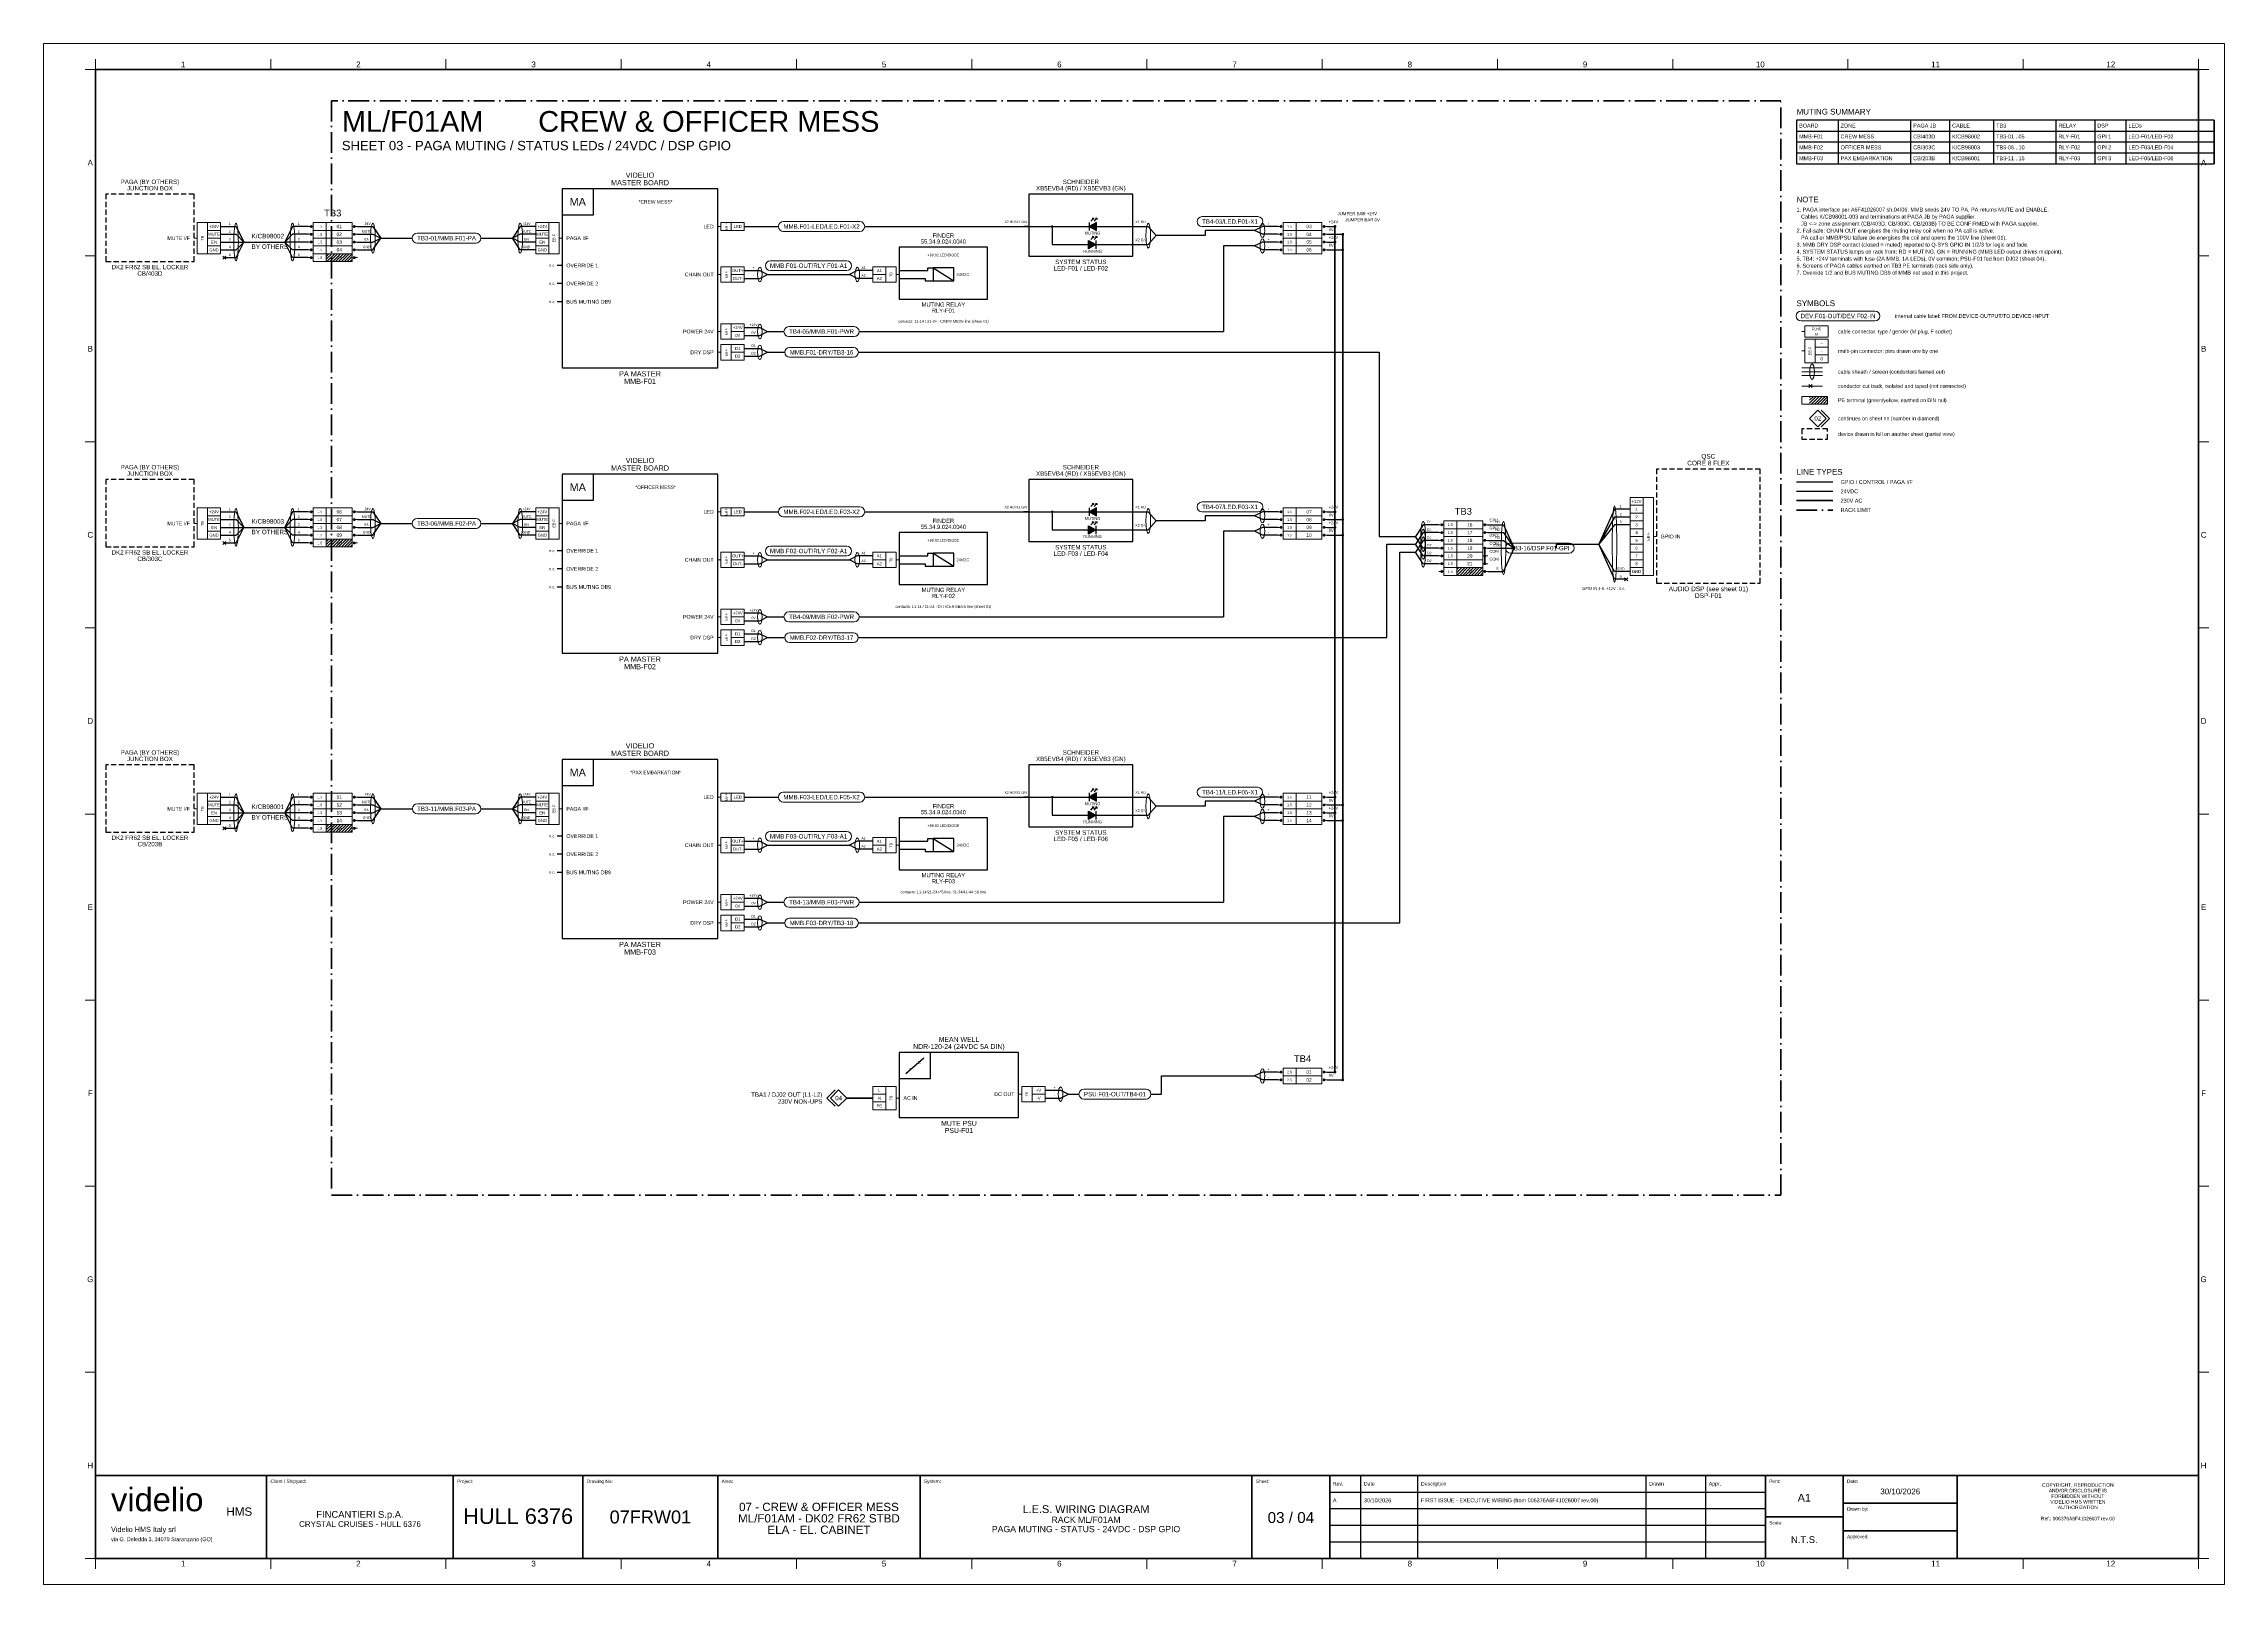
# Model space of a CAD drawing. Header units: millimetres. Extents: x 0 to 841, y 0 to 594.
import ezdxf
from ezdxf.enums import TextEntityAlignment as Align

# ---------------------------------------------------------------- set-up
doc = ezdxf.new("R2010")
doc.units = ezdxf.units.MM
doc.linetypes.add('AV_DASHDOT', pattern=[12, 8, -2, 0, -2])
doc.linetypes.add('AV_HIDDEN', pattern=[3, 2, -1])
for name, color, linetype, lineweight in [('AV-CONN', 7, 'Continuous', 18), ('AV-LABEL', 7, 'Continuous', 18), ('AV-NOTE', 7, 'Continuous', 18), ('AV-TB', 7, 'Continuous', 18), ('AV-TEXT', 7, 'Continuous', 18), ('AV-TEXT-DEV', 7, 'Continuous', 18)]:
    doc.layers.add(name, color=color, linetype=linetype, lineweight=lineweight)
for name, color, linetype, lineweight, true_color in [('AV-DEVICE', 7, 'Continuous', 25, 0x4682ff), ('AV-DEVICE-REF', 7, 'AV_HIDDEN', 25, 0x4682ff), ('AV-FRAME', 7, 'Continuous', 70, 0x7800ff), ('AV-RACK', 7, 'AV_DASHDOT', 50, 0xff00ff), ('AV-SYM', 7, 'Continuous', 25, 0x4682ff), ('AV-TITLE', 7, 'Continuous', 25, 0x7800ff), ('AV-XREF', 7, 'Continuous', 18, 0x00af00), ('AV-ZONE', 7, 'Continuous', 18, 0x7800ff), ('W-24VDC', 7, 'Continuous', 25, 0xc8003c), ('W-GPIO', 7, 'Continuous', 25, 0x964b00), ('W-POWER', 7, 'Continuous', 35, 0xeb8c00)]:
    doc.layers.add(name, color=color, linetype=linetype, lineweight=lineweight, true_color=true_color)
doc.styles.add('AV', font='arial.ttf')

msp = doc.modelspace()

# ---------------------------------------------------------------- hatches: boundary and pattern name
at = {"layer": 'AV-SYM', "true_color": 0xe60000}
h = msp.add_hatch(color=256, dxfattribs=at)
h.dxf.hatch_style = 1
h.paths.add_polyline_path([(406, 525.1), (403.2, 523.5), (406, 521.9)])
at = {"layer": 'AV-SYM', "true_color": 0x00aa00}
h = msp.add_hatch(color=256, dxfattribs=at)
h.dxf.hatch_style = 1
h.paths.add_polyline_path([(403, 518.1), (405.8, 516.5), (403, 514.9)])
at = {"layer": 'AV-SYM', "true_color": 0xe60000}
h = msp.add_hatch(color=256, dxfattribs=at)
h.dxf.hatch_style = 1
h.paths.add_polyline_path([(406, 415.1), (403.2, 413.5), (406, 411.9)])
at = {"layer": 'AV-SYM', "true_color": 0x00aa00}
h = msp.add_hatch(color=256, dxfattribs=at)
h.dxf.hatch_style = 1
h.paths.add_polyline_path([(403, 408.1), (405.8, 406.5), (403, 404.9)])
at = {"layer": 'AV-SYM', "true_color": 0xe60000}
h = msp.add_hatch(color=256, dxfattribs=at)
h.dxf.hatch_style = 1
h.paths.add_polyline_path([(406, 305.1), (403.2, 303.5), (406, 301.9)])
at = {"layer": 'AV-SYM', "true_color": 0x00aa00}
h = msp.add_hatch(color=256, dxfattribs=at)
h.dxf.hatch_style = 1
h.paths.add_polyline_path([(403, 298.1), (405.8, 296.5), (403, 294.9)])
at = {"layer": 'AV-TB', "true_color": 0x009600}
h = msp.add_hatch(dxfattribs=at)
h.set_pattern_fill('ANSI31', scale=0.25)
h.paths.add_polyline_path([(109, 510), (119, 510), (119, 513), (109, 513)])
h = msp.add_hatch(dxfattribs=at)
h.set_pattern_fill('ANSI31', scale=0.25)
h.paths.add_polyline_path([(681, 455), (688, 455), (688, 458), (681, 458)])
h = msp.add_hatch(dxfattribs=at)
h.set_pattern_fill('ANSI31', scale=0.25)
h.paths.add_polyline_path([(109, 400), (119, 400), (119, 403), (109, 403)])
h = msp.add_hatch(dxfattribs=at)
h.set_pattern_fill('ANSI31', scale=0.25)
h.paths.add_polyline_path([(545, 389), (555, 389), (555, 392), (545, 392)])
h = msp.add_hatch(dxfattribs=at)
h.set_pattern_fill('ANSI31', scale=0.25)
h.paths.add_polyline_path([(109, 290), (119, 290), (119, 293), (109, 293)])

# ---------------------------------------------------------------- linework, layer by layer
at = {"layer": 'AV-CONN'}
for p, q in [((260, 523.5), (261.2, 523.5)), ((58, 519), (59.2, 519)), ((200, 519), (198.8, 519)), ((260, 505), (261.2, 505)), ((330, 505), (328.8, 505)), ((260, 483), (261.2, 483)), ((678, 483), (679.2, 483)), ((260, 475), (261.2, 475)), ((678, 475.5), (679.2, 475.5)), ((678, 469), (686, 469)), ((678, 467.5), (686, 467.5)), ((678, 466), (686, 466)), ((680.8, 461.4), (682, 462.6)), ((680.8, 462.6), (682, 461.4)), ((678, 462), (686, 462)), ((260, 413.5), (261.2, 413.5)), ((58, 409), (59.2, 409)), ((200, 409), (198.8, 409)), ((622, 404), (620.8, 404)), ((260, 395), (261.2, 395)), ((330, 395), (328.8, 395)), ((260, 373), (261.2, 373)), ((260, 365), (261.2, 365)), ((260, 303.5), (261.2, 303.5)), ((58, 299), (59.2, 299)), ((200, 299), (198.8, 299)), ((260, 285), (261.2, 285)), ((330, 285), (328.8, 285)), ((260, 263), (261.2, 263)), ((260, 255), (261.2, 255)), ((330, 187.5), (328.8, 187.5)), ((376, 189), (377.2, 189))]:
    msp.add_line(p, q, dxfattribs=at)
for points in [[(59.2, 513), (63.2, 513), (63.2, 525), (59.2, 525)], [(63.2, 522), (68.2, 522), (68.2, 525), (63.2, 525)], [(63.2, 519), (68.2, 519), (68.2, 522), (63.2, 522)], [(189.8, 522), (194.8, 522), (194.8, 525), (189.8, 525)], [(189.8, 519), (194.8, 519), (194.8, 522), (189.8, 522)], [(194.8, 513), (198.8, 513), (198.8, 525), (194.8, 525)], [(261.2, 522), (265.2, 522), (265.2, 525), (261.2, 525)], [(265.2, 522), (270.2, 522), (270.2, 525), (265.2, 525)], [(63.2, 516), (68.2, 516), (68.2, 519), (63.2, 519)], [(63.2, 513), (68.2, 513), (68.2, 516), (63.2, 516)], [(189.8, 516), (194.8, 516), (194.8, 519), (189.8, 519)], [(189.8, 513), (194.8, 513), (194.8, 516), (189.8, 516)], [(261.2, 502), (265.2, 502), (265.2, 508), (261.2, 508)], [(265.2, 505), (270.2, 505), (270.2, 508), (265.2, 508)], [(265.2, 502), (270.2, 502), (270.2, 505), (265.2, 505)], [(319.8, 505), (324.8, 505), (324.8, 508), (319.8, 508)], [(319.8, 502), (324.8, 502), (324.8, 505), (319.8, 505)], [(324.8, 502), (328.8, 502), (328.8, 508), (324.8, 508)], [(261.2, 480), (265.2, 480), (265.2, 486), (261.2, 486)], [(265.2, 483), (270.2, 483), (270.2, 486), (265.2, 486)], [(265.2, 480), (270.2, 480), (270.2, 483), (265.2, 483)], [(679.2, 480.8), (688.2, 480.8), (688.2, 485.2), (679.2, 485.2)], [(679.2, 471), (683.2, 471), (683.2, 480), (679.2, 480)], [(683.2, 477), (688.2, 477), (688.2, 480), (683.2, 480)], [(261.2, 472), (265.2, 472), (265.2, 478), (261.2, 478)], [(265.2, 475), (270.2, 475), (270.2, 478), (265.2, 478)], [(265.2, 472), (270.2, 472), (270.2, 475), (265.2, 475)], [(683.2, 474), (688.2, 474), (688.2, 477), (683.2, 477)], [(683.2, 471), (688.2, 471), (688.2, 474), (683.2, 474)], [(59.2, 403), (63.2, 403), (63.2, 415), (59.2, 415)], [(63.2, 412), (68.2, 412), (68.2, 415), (63.2, 415)], [(189.8, 412), (194.8, 412), (194.8, 415), (189.8, 415)], [(194.8, 403), (198.8, 403), (198.8, 415), (194.8, 415)], [(261.2, 412), (265.2, 412), (265.2, 415), (261.2, 415)], [(265.2, 412), (270.2, 412), (270.2, 415), (265.2, 415)], [(611.8, 416), (616.8, 416), (616.8, 419), (611.8, 419)], [(611.8, 413), (616.8, 413), (616.8, 416), (611.8, 416)], [(611.8, 410), (616.8, 410), (616.8, 413), (611.8, 413)], [(616.8, 389), (620.8, 389), (620.8, 419), (616.8, 419)], [(63.2, 409), (68.2, 409), (68.2, 412), (63.2, 412)], [(63.2, 406), (68.2, 406), (68.2, 409), (63.2, 409)], [(63.2, 403), (68.2, 403), (68.2, 406), (63.2, 406)], [(189.8, 409), (194.8, 409), (194.8, 412), (189.8, 412)], [(189.8, 406), (194.8, 406), (194.8, 409), (189.8, 409)], [(189.8, 403), (194.8, 403), (194.8, 406), (189.8, 406)], [(611.8, 407), (616.8, 407), (616.8, 410), (611.8, 410)], [(611.8, 404), (616.8, 404), (616.8, 407), (611.8, 407)], [(611.8, 401), (616.8, 401), (616.8, 404), (611.8, 404)], [(261.2, 392), (265.2, 392), (265.2, 398), (261.2, 398)], [(265.2, 395), (270.2, 395), (270.2, 398), (265.2, 398)], [(319.8, 395), (324.8, 395), (324.8, 398), (319.8, 398)], [(324.8, 392), (328.8, 392), (328.8, 398), (324.8, 398)], [(611.8, 398), (616.8, 398), (616.8, 401), (611.8, 401)], [(611.8, 395), (616.8, 395), (616.8, 398), (611.8, 398)], [(265.2, 392), (270.2, 392), (270.2, 395), (265.2, 395)], [(319.8, 392), (324.8, 392), (324.8, 395), (319.8, 395)], [(611.8, 392), (616.8, 392), (616.8, 395), (611.8, 395)], [(611.8, 389), (616.8, 389), (616.8, 392), (611.8, 392)], [(261.2, 370), (265.2, 370), (265.2, 376), (261.2, 376)], [(265.2, 373), (270.2, 373), (270.2, 376), (265.2, 376)], [(265.2, 370), (270.2, 370), (270.2, 373), (265.2, 373)], [(261.2, 362), (265.2, 362), (265.2, 368), (261.2, 368)], [(265.2, 365), (270.2, 365), (270.2, 368), (265.2, 368)], [(265.2, 362), (270.2, 362), (270.2, 365), (265.2, 365)], [(59.2, 293), (63.2, 293), (63.2, 305), (59.2, 305)], [(63.2, 302), (68.2, 302), (68.2, 305), (63.2, 305)], [(189.8, 302), (194.8, 302), (194.8, 305), (189.8, 305)], [(194.8, 293), (198.8, 293), (198.8, 305), (194.8, 305)], [(261.2, 302), (265.2, 302), (265.2, 305), (261.2, 305)], [(265.2, 302), (270.2, 302), (270.2, 305), (265.2, 305)], [(63.2, 299), (68.2, 299), (68.2, 302), (63.2, 302)], [(63.2, 296), (68.2, 296), (68.2, 299), (63.2, 299)], [(63.2, 293), (68.2, 293), (68.2, 296), (63.2, 296)], [(189.8, 299), (194.8, 299), (194.8, 302), (189.8, 302)], [(189.8, 296), (194.8, 296), (194.8, 299), (189.8, 299)], [(189.8, 293), (194.8, 293), (194.8, 296), (189.8, 296)], [(261.2, 282), (265.2, 282), (265.2, 288), (261.2, 288)], [(265.2, 285), (270.2, 285), (270.2, 288), (265.2, 288)], [(319.8, 285), (324.8, 285), (324.8, 288), (319.8, 288)], [(324.8, 282), (328.8, 282), (328.8, 288), (324.8, 288)], [(265.2, 282), (270.2, 282), (270.2, 285), (265.2, 285)], [(319.8, 282), (324.8, 282), (324.8, 285), (319.8, 285)], [(261.2, 260), (265.2, 260), (265.2, 266), (261.2, 266)], [(265.2, 263), (270.2, 263), (270.2, 266), (265.2, 266)], [(265.2, 260), (270.2, 260), (270.2, 263), (265.2, 263)], [(261.2, 252), (265.2, 252), (265.2, 258), (261.2, 258)], [(265.2, 255), (270.2, 255), (270.2, 258), (265.2, 258)], [(265.2, 252), (270.2, 252), (270.2, 255), (265.2, 255)], [(319.8, 189), (324.8, 189), (324.8, 192), (319.8, 192)], [(319.8, 186), (324.8, 186), (324.8, 189), (319.8, 189)], [(319.8, 183), (324.8, 183), (324.8, 186), (319.8, 186)], [(324.8, 183), (328.8, 183), (328.8, 192), (324.8, 192)], [(377.2, 186), (381.2, 186), (381.2, 192), (377.2, 192)], [(381.2, 189), (386.2, 189), (386.2, 192), (381.2, 192)], [(381.2, 186), (386.2, 186), (386.2, 189), (381.2, 189)]]:
    msp.add_lwpolyline(points, close=True, dxfattribs=at)
for centre, major_axis, ratio in [((74.2, 517.5), (0, 7.3), 0.123288), ((96, 517.5), (0, 7.3), 0.123288), ((127, 519), (0, 5.8), 0.155172), ((183.8, 519), (0, 5.8), 0.155172), ((426, 520), (0, 4.8), 0.1875), ((470, 522), (0, 2.8), 0.321429), ((470, 516), (0, 2.8), 0.321429), ((276.2, 505), (0, 2.8), 0.321429), ((313.8, 505), (0, 2.8), 0.321429), ((276.2, 483), (0, 2.8), 0.321429), ((276.2, 475), (0, 2.8), 0.321429), ((682, 467.5), (0, 3), 0.3), ((74.2, 407.5), (0, 7.3), 0.123288), ((96, 407.5), (0, 7.3), 0.123288), ((127, 409), (0, 5.8), 0.155172), ((183.8, 409), (0, 5.8), 0.155172), ((426, 410), (0, 4.8), 0.1875), ((470, 412), (0, 2.8), 0.321429), ((605.8, 401), (0, 14.8), 0.060811), ((470, 406), (0, 2.8), 0.321429), ((532, 404), (0, 5.8), 0.155172), ((532, 401), (0, 5.8), 0.155172), ((532, 398), (0, 5.8), 0.155172), ((563, 399.5), (0, 10.3), 0.087379), ((276.2, 395), (0, 2.8), 0.321429), ((313.8, 395), (0, 2.8), 0.321429), ((276.2, 373), (0, 2.8), 0.321429), ((276.2, 365), (0, 2.8), 0.321429), ((74.2, 297.5), (0, 7.3), 0.123288), ((96, 297.5), (0, 7.3), 0.123288), ((127, 299), (0, 5.8), 0.155172), ((183.8, 299), (0, 5.8), 0.155172), ((426, 300), (0, 4.8), 0.1875), ((470, 302), (0, 2.8), 0.321429), ((470, 296), (0, 2.8), 0.321429), ((276.2, 285), (0, 2.8), 0.321429), ((313.8, 285), (0, 2.8), 0.321429), ((276.2, 263), (0, 2.8), 0.321429), ((276.2, 255), (0, 2.8), 0.321429), ((470, 196), (0, 2.8), 0.321429), ((392.2, 189), (0, 2.8), 0.321429)]:
    msp.add_ellipse(centre, major_axis=major_axis, ratio=ratio, dxfattribs=at)
at = {"layer": 'AV-DEVICE'}
for p, q in [((380, 523.5), (378, 523.5)), ((420, 523.5), (422, 523.5)), ((420, 516.5), (422, 516.5)), ((200, 508.5), (198, 508.5)), ((200, 501.5), (198, 501.5)), ((200, 494.5), (198, 494.5)), ((380, 413.5), (378, 413.5)), ((420, 413.5), (422, 413.5)), ((420, 406.5), (422, 406.5)), ((200, 398.5), (198, 398.5)), ((200, 391.5), (198, 391.5)), ((200, 384.5), (198, 384.5)), ((380, 303.5), (378, 303.5)), ((420, 303.5), (422, 303.5)), ((420, 296.5), (422, 296.5)), ((200, 288.5), (198, 288.5)), ((200, 281.5), (198, 281.5)), ((200, 274.5), (198, 274.5))]:
    msp.add_line(p, q, dxfattribs=at)
for points in [[(200, 469), (260, 469), (260, 538), (200, 538)], [(200, 528), (212, 528), (212, 538), (200, 538)], [(380, 512), (420, 512), (420, 536), (380, 536)], [(330, 495.5), (364, 495.5), (364, 515.5), (330, 515.5)], [(200, 359), (260, 359), (260, 428), (200, 428)], [(200, 418), (212, 418), (212, 428), (200, 428)], [(380, 402), (420, 402), (420, 426), (380, 426)], [(330, 385.5), (364, 385.5), (364, 405.5), (330, 405.5)], [(200, 249), (260, 249), (260, 318), (200, 318)], [(200, 308), (212, 308), (212, 318), (200, 318)], [(380, 292), (420, 292), (420, 316), (380, 316)], [(330, 275.5), (364, 275.5), (364, 295.5), (330, 295.5)], [(330, 180), (376, 180), (376, 205), (330, 205)], [(330, 195), (342, 195), (342, 205), (330, 205)]]:
    msp.add_lwpolyline(points, close=True, dxfattribs=at)
at = {"layer": 'AV-DEVICE-REF'}
for points in [[(24, 510), (58, 510), (58, 536), (24, 536)], [(678, 441.5), (688, 441.5), (688, 445.5), (678, 445.5)], [(622, 386), (662, 386), (662, 430), (622, 430)], [(24, 400), (58, 400), (58, 426), (24, 426)], [(24, 290), (58, 290), (58, 316), (24, 316)]]:
    msp.add_lwpolyline(points, close=True, dxfattribs=at)
at = {"layer": 'AV-FRAME'}
for points in [[(20, 10), (831, 10), (831, 584), (20, 584)], [(20, 10), (831, 10), (831, 42), (20, 42)]]:
    msp.add_lwpolyline(points, close=True, dxfattribs=at)
at = {"layer": 'AV-LABEL'}
for points in [[(285.25, 521.6), (314.75, 521.6, 1), (314.75, 525.4), (285.25, 525.4, 1)], [(446.7, 523.5), (468.3, 523.5, 1), (468.3, 527.3), (446.7, 527.3, 1)], [(144.04, 517.1), (166.76, 517.1, 1), (166.76, 520.9), (144.04, 520.9, 1)], [(280.29, 506.5), (309.71, 506.5, 1), (309.71, 510.3), (280.29, 510.3, 1)], [(677.77, 487.1), (706.23, 487.1, 1), (706.23, 490.9), (677.77, 490.9, 1)], [(287.42, 481.1), (312.58, 481.1, 1), (312.58, 484.9), (287.42, 484.9, 1)], [(287.7, 473.1), (312.3, 473.1, 1), (312.3, 476.9), (287.7, 476.9, 1)], [(285.25, 411.6), (314.75, 411.6, 1), (314.75, 415.4), (285.25, 415.4, 1)], [(446.7, 413.5), (468.3, 413.5, 1), (468.3, 417.3), (446.7, 417.3, 1)], [(144.04, 407.1), (166.76, 407.1, 1), (166.76, 410.9), (144.04, 410.9, 1)], [(280.29, 396.5), (309.71, 396.5, 1), (309.71, 400.3), (280.29, 400.3, 1)], [(565.68, 397.6), (588.32, 397.6, 1), (588.32, 401.4), (565.68, 401.4, 1)], [(287.42, 371.1), (312.58, 371.1, 1), (312.58, 374.9), (287.42, 374.9, 1)], [(287.71, 363.1), (312.29, 363.1, 1), (312.29, 366.9), (287.71, 366.9, 1)], [(285.25, 301.6), (314.75, 301.6, 1), (314.75, 305.4), (285.25, 305.4, 1)], [(446.79, 303.5), (468.21, 303.5, 1), (468.21, 307.3), (446.79, 307.3, 1)], [(144.13, 297.1), (166.67, 297.1, 1), (166.67, 300.9), (144.13, 300.9, 1)], [(280.29, 286.5), (309.71, 286.5, 1), (309.71, 290.3), (280.29, 290.3, 1)], [(287.42, 261.1), (312.58, 261.1, 1), (312.58, 264.9), (287.42, 264.9, 1)], [(287.7, 253.1), (312.3, 253.1, 1), (312.3, 256.9), (287.7, 256.9, 1)], [(401.17, 187.1), (425.13, 187.1, 1), (425.13, 190.9), (401.17, 190.9, 1)]]:
    msp.add_lwpolyline(points, format="xyb", close=True, dxfattribs=at)
at = {"layer": 'AV-RACK'}
msp.add_line((676, 414.2), (690, 414.2), dxfattribs=at)
msp.add_lwpolyline([(111, 150), (670, 150), (670, 572), (111, 572)], close=True, dxfattribs=at)
at = {"layer": 'AV-SYM'}
for p, q in [((380, 523.5), (389, 523.5)), ((389, 523.5), (403.2, 523.5)), ((389, 523.5), (389, 516.5)), ((403.2, 525.1), (403.2, 521.9)), ((406, 523.5), (420, 523.5)), ((389, 516.5), (403, 516.5)), ((405.8, 518.1), (405.8, 514.9)), ((405.8, 516.5), (420, 516.5)), ((330, 506.5), (341, 506.5)), ((341, 506.5), (341, 507.5)), ((341, 507.5), (343, 507.5)), ((343, 507.5), (351, 502.5)), ((330, 503.5), (340, 503.5)), ((340, 503.5), (340, 502.5)), ((340, 502.5), (343, 502.5)), ((380, 413.5), (389, 413.5)), ((389, 413.5), (403.2, 413.5)), ((389, 413.5), (389, 406.5)), ((403.2, 415.1), (403.2, 411.9)), ((406, 413.5), (420, 413.5)), ((389, 406.5), (403, 406.5)), ((405.8, 408.1), (405.8, 404.9)), ((405.8, 406.5), (420, 406.5)), ((330, 396.5), (341, 396.5)), ((341, 396.5), (341, 397.5)), ((341, 397.5), (343, 397.5)), ((343, 397.5), (351, 392.5)), ((330, 393.5), (340, 393.5)), ((340, 393.5), (340, 392.5)), ((340, 392.5), (343, 392.5)), ((380, 303.5), (389, 303.5)), ((389, 303.5), (403.2, 303.5)), ((389, 303.5), (389, 296.5)), ((403.2, 305.1), (403.2, 301.9)), ((406, 303.5), (420, 303.5)), ((389, 296.5), (403, 296.5)), ((405.8, 298.1), (405.8, 294.9)), ((405.8, 296.5), (420, 296.5)), ((330, 286.5), (341, 286.5)), ((341, 286.5), (341, 287.5)), ((341, 287.5), (343, 287.5)), ((343, 287.5), (351, 282.5)), ((330, 283.5), (340, 283.5)), ((340, 283.5), (340, 282.5)), ((340, 282.5), (343, 282.5)), ((332.5, 197), (339.5, 203))]:
    msp.add_line(p, q, dxfattribs=at)
at = {"layer": 'AV-SYM', "true_color": 0xe60000}
for p, q in [((403.9, 525.5), (404.9, 526.7)), ((405.2, 525.5), (406.2, 526.7)), ((403.9, 415.5), (404.9, 416.7)), ((405.2, 415.5), (406.2, 416.7)), ((403.9, 305.5), (404.9, 306.7)), ((405.2, 305.5), (406.2, 306.7))]:
    msp.add_line(p, q, dxfattribs=at)
at = {"layer": 'AV-SYM', "true_color": 0x00aa00}
for p, q in [((403.9, 518.5), (404.9, 519.7)), ((405.2, 518.5), (406.2, 519.7)), ((403.9, 408.5), (404.9, 409.7)), ((405.2, 408.5), (406.2, 409.7)), ((403.9, 298.5), (404.9, 299.7)), ((405.2, 298.5), (406.2, 299.7))]:
    msp.add_line(p, q, dxfattribs=at)
at = {"layer": 'AV-SYM', "const_width": 0.5}
for points in [[(388.75, 523.5, 1), (389.25, 523.5, 1)], [(388.75, 413.5, 1), (389.25, 413.5, 1)], [(388.75, 303.5, 1), (389.25, 303.5, 1)]]:
    msp.add_lwpolyline(points, format="xyb", close=True, dxfattribs=at)
at = {"layer": 'AV-SYM'}
for points in [[(406, 525.1), (403.2, 523.5), (406, 521.9)], [(403, 518.1), (405.8, 516.5), (403, 514.9)], [(343, 502.5), (351, 502.5), (351, 507.5), (343, 507.5)], [(406, 415.1), (403.2, 413.5), (406, 411.9)], [(403, 408.1), (405.8, 406.5), (403, 404.9)], [(343, 392.5), (351, 392.5), (351, 397.5), (343, 397.5)], [(406, 305.1), (403.2, 303.5), (406, 301.9)], [(403, 298.1), (405.8, 296.5), (403, 294.9)], [(343, 282.5), (351, 282.5), (351, 287.5), (343, 287.5)]]:
    msp.add_lwpolyline(points, close=True, dxfattribs=at)
at = {"layer": 'AV-SYM', "true_color": 0xe60000}
for points in [[(404.35, 526.75), (404.9, 526.7), (404.85, 526.15)], [(405.65, 526.75), (406.2, 526.7), (406.15, 526.15)], [(404.35, 416.75), (404.9, 416.7), (404.85, 416.15)], [(405.65, 416.75), (406.2, 416.7), (406.15, 416.15)], [(404.35, 306.75), (404.9, 306.7), (404.85, 306.15)], [(405.65, 306.75), (406.2, 306.7), (406.15, 306.15)]]:
    msp.add_lwpolyline(points, dxfattribs=at)
at = {"layer": 'AV-SYM', "true_color": 0x00aa00}
for points in [[(404.35, 519.75), (404.9, 519.7), (404.85, 519.15)], [(405.65, 519.75), (406.2, 519.7), (406.15, 519.15)], [(404.35, 409.75), (404.9, 409.7), (404.85, 409.15)], [(405.65, 409.75), (406.2, 409.7), (406.15, 409.15)], [(404.35, 299.75), (404.9, 299.7), (404.85, 299.15)], [(405.65, 299.75), (406.2, 299.7), (406.15, 299.15)]]:
    msp.add_lwpolyline(points, dxfattribs=at)
at = {"layer": 'AV-TB'}
for p, q in [((103.2, 523.5), (102, 523.5)), ((109, 522), (109, 525)), ((109, 519), (109, 522)), ((119.8, 523.5), (121, 523.5)), ((477.2, 523.5), (476, 523.5)), ((483, 522), (483, 525)), ((483, 519), (483, 522)), ((493.8, 523.5), (495, 523.5)), ((103.2, 520.5), (102, 520.5)), ((103.2, 517.5), (102, 517.5)), ((103.2, 514.5), (102, 514.5)), ((109, 516), (109, 519)), ((109, 513), (109, 516)), ((119.8, 520.5), (121, 520.5)), ((119.8, 517.5), (121, 517.5)), ((119.8, 514.5), (121, 514.5)), ((477.2, 520.5), (476, 520.5)), ((477.2, 517.5), (476, 517.5)), ((477.2, 514.5), (476, 514.5)), ((483, 516), (483, 519)), ((483, 513), (483, 516)), ((493.8, 520.5), (495, 520.5)), ((493.8, 517.5), (495, 517.5)), ((493.8, 514.5), (495, 514.5)), ((103.2, 511.5), (102, 511.5)), ((109, 510), (109, 513)), ((119.8, 511.5), (121, 511.5)), ((103.2, 413.5), (102, 413.5)), ((109, 412), (109, 415)), ((119.8, 413.5), (121, 413.5)), ((477.2, 413.5), (476, 413.5)), ((483, 412), (483, 415)), ((493.8, 413.5), (495, 413.5)), ((103.2, 410.5), (102, 410.5)), ((103.2, 407.5), (102, 407.5)), ((103.2, 404.5), (102, 404.5)), ((109, 409), (109, 412)), ((109, 406), (109, 409)), ((109, 403), (109, 406)), ((119.8, 410.5), (121, 410.5)), ((119.8, 407.5), (121, 407.5)), ((119.8, 404.5), (121, 404.5)), ((477.2, 410.5), (476, 410.5)), ((477.2, 407.5), (476, 407.5)), ((477.2, 404.5), (476, 404.5)), ((483, 409), (483, 412)), ((483, 406), (483, 409)), ((483, 403), (483, 406)), ((493.8, 410.5), (495, 410.5)), ((493.8, 407.5), (495, 407.5)), ((493.8, 404.5), (495, 404.5)), ((539.2, 408.5), (538, 408.5)), ((539.2, 405.5), (538, 405.5)), ((545, 407), (545, 410)), ((545, 404), (545, 407)), ((545, 401), (545, 404)), ((555.8, 408.5), (557, 408.5)), ((555.8, 405.5), (557, 405.5)), ((103.2, 401.5), (102, 401.5)), ((109, 400), (109, 403)), ((119.8, 401.5), (121, 401.5)), ((539.2, 402.5), (538, 402.5)), ((539.2, 399.5), (538, 399.5)), ((539.2, 396.5), (538, 396.5)), ((545, 398), (545, 401)), ((545, 395), (545, 398)), ((555.8, 402.5), (557, 402.5)), ((555.8, 399.5), (557, 399.5)), ((555.8, 396.5), (557, 396.5)), ((539.2, 393.5), (538, 393.5)), ((539.2, 390.5), (538, 390.5)), ((545, 392), (545, 395)), ((545, 389), (545, 392)), ((555.8, 393.5), (557, 393.5)), ((555.8, 390.5), (557, 390.5)), ((103.2, 303.5), (102, 303.5)), ((109, 302), (109, 305)), ((119.8, 303.5), (121, 303.5)), ((477.2, 303.5), (476, 303.5)), ((483, 302), (483, 305)), ((493.8, 303.5), (495, 303.5)), ((103.2, 300.5), (102, 300.5)), ((103.2, 297.5), (102, 297.5)), ((103.2, 294.5), (102, 294.5)), ((109, 299), (109, 302)), ((109, 296), (109, 299)), ((109, 293), (109, 296)), ((119.8, 300.5), (121, 300.5)), ((119.8, 297.5), (121, 297.5)), ((119.8, 294.5), (121, 294.5)), ((477.2, 300.5), (476, 300.5)), ((477.2, 297.5), (476, 297.5)), ((477.2, 294.5), (476, 294.5)), ((483, 299), (483, 302)), ((483, 296), (483, 299)), ((483, 293), (483, 296)), ((493.8, 300.5), (495, 300.5)), ((493.8, 297.5), (495, 297.5)), ((493.8, 294.5), (495, 294.5)), ((103.2, 291.5), (102, 291.5)), ((109, 290), (109, 293)), ((119.8, 291.5), (121, 291.5)), ((477.2, 197.5), (476, 197.5)), ((477.2, 194.5), (476, 194.5)), ((483, 196), (483, 199)), ((483, 193), (483, 196)), ((493.8, 197.5), (495, 197.5)), ((493.8, 194.5), (495, 194.5))]:
    msp.add_line(p, q, dxfattribs=at)
at = {"layer": 'AV-TB', "lineweight": 35}
msp.add_line((555.8, 393.5), (555.8, 399.5), dxfattribs=at)
at = {"layer": 'AV-TB'}
for points, const_width in [([(102.92, 523.5, 1), (103.48, 523.5, 1)], 0.55), ([(119.52, 523.5, 1), (120.08, 523.5, 1)], 0.55), ([(476.93, 523.5, 1), (477.47, 523.5, 1)], 0.55), ([(493.53, 523.5, 1), (494.07, 523.5, 1)], 0.55), ([(102.92, 520.5, 1), (103.48, 520.5, 1)], 0.55), ([(102.92, 517.5, 1), (103.48, 517.5, 1)], 0.55), ([(102.92, 514.5, 1), (103.48, 514.5, 1)], 0.55), ([(119.52, 520.5, 1), (120.08, 520.5, 1)], 0.55), ([(119.52, 517.5, 1), (120.08, 517.5, 1)], 0.55), ([(119.52, 514.5, 1), (120.08, 514.5, 1)], 0.55), ([(476.93, 520.5, 1), (477.47, 520.5, 1)], 0.55), ([(476.93, 517.5, 1), (477.47, 517.5, 1)], 0.55), ([(476.93, 514.5, 1), (477.47, 514.5, 1)], 0.55), ([(493.53, 520.5, 1), (494.07, 520.5, 1)], 0.55), ([(493.53, 517.5, 1), (494.07, 517.5, 1)], 0.55), ([(493.53, 514.5, 1), (494.07, 514.5, 1)], 0.55), ([(102.92, 511.5, 1), (103.48, 511.5, 1)], 0.55), ([(119.52, 511.5, 1), (120.08, 511.5, 1)], 0.55), ([(102.92, 413.5, 1), (103.48, 413.5, 1)], 0.55), ([(119.52, 413.5, 1), (120.08, 413.5, 1)], 0.55), ([(476.93, 413.5, 1), (477.47, 413.5, 1)], 0.55), ([(493.53, 413.5, 1), (494.07, 413.5, 1)], 0.55), ([(102.92, 410.5, 1), (103.48, 410.5, 1)], 0.55), ([(102.92, 407.5, 1), (103.48, 407.5, 1)], 0.55), ([(102.92, 404.5, 1), (103.48, 404.5, 1)], 0.55), ([(119.52, 410.5, 1), (120.08, 410.5, 1)], 0.55), ([(119.52, 407.5, 1), (120.08, 407.5, 1)], 0.55), ([(119.52, 404.5, 1), (120.08, 404.5, 1)], 0.55), ([(476.93, 410.5, 1), (477.47, 410.5, 1)], 0.55), ([(476.93, 407.5, 1), (477.47, 407.5, 1)], 0.55), ([(476.93, 404.5, 1), (477.47, 404.5, 1)], 0.55), ([(493.53, 410.5, 1), (494.07, 410.5, 1)], 0.55), ([(493.53, 407.5, 1), (494.07, 407.5, 1)], 0.55), ([(493.53, 404.5, 1), (494.07, 404.5, 1)], 0.55), ([(538.93, 408.5, 1), (539.48, 408.5, 1)], 0.55), ([(538.93, 405.5, 1), (539.48, 405.5, 1)], 0.55), ([(555.52, 408.5, 1), (556.07, 408.5, 1)], 0.55), ([(555.52, 405.5, 1), (556.07, 405.5, 1)], 0.55), ([(102.92, 401.5, 1), (103.48, 401.5, 1)], 0.55), ([(119.52, 401.5, 1), (120.08, 401.5, 1)], 0.55), ([(538.93, 402.5, 1), (539.48, 402.5, 1)], 0.55), ([(538.93, 399.5, 1), (539.48, 399.5, 1)], 0.55), ([(538.93, 396.5, 1), (539.48, 396.5, 1)], 0.55), ([(555.52, 402.5, 1), (556.07, 402.5, 1)], 0.55), ([(555.52, 399.5, 1), (556.07, 399.5, 1)], 0.55), ([(555.52, 396.5, 1), (556.07, 396.5, 1)], 0.55), ([(555.55, 399.5, 1), (556.05, 399.5, 1)], 0.5), ([(555.55, 396.5, 1), (556.05, 396.5, 1)], 0.5), ([(538.93, 393.5, 1), (539.48, 393.5, 1)], 0.55), ([(538.93, 390.5, 1), (539.48, 390.5, 1)], 0.55), ([(555.52, 393.5, 1), (556.07, 393.5, 1)], 0.55), ([(555.52, 390.5, 1), (556.07, 390.5, 1)], 0.55), ([(555.55, 393.5, 1), (556.05, 393.5, 1)], 0.5), ([(102.92, 303.5, 1), (103.48, 303.5, 1)], 0.55), ([(119.52, 303.5, 1), (120.08, 303.5, 1)], 0.55), ([(476.93, 303.5, 1), (477.47, 303.5, 1)], 0.55), ([(493.53, 303.5, 1), (494.07, 303.5, 1)], 0.55), ([(102.92, 300.5, 1), (103.48, 300.5, 1)], 0.55), ([(102.92, 297.5, 1), (103.48, 297.5, 1)], 0.55), ([(102.92, 294.5, 1), (103.48, 294.5, 1)], 0.55), ([(119.52, 300.5, 1), (120.08, 300.5, 1)], 0.55), ([(119.52, 297.5, 1), (120.08, 297.5, 1)], 0.55), ([(119.52, 294.5, 1), (120.08, 294.5, 1)], 0.55), ([(476.93, 300.5, 1), (477.47, 300.5, 1)], 0.55), ([(476.93, 297.5, 1), (477.47, 297.5, 1)], 0.55), ([(476.93, 294.5, 1), (477.47, 294.5, 1)], 0.55), ([(493.53, 300.5, 1), (494.07, 300.5, 1)], 0.55), ([(493.53, 297.5, 1), (494.07, 297.5, 1)], 0.55), ([(493.53, 294.5, 1), (494.07, 294.5, 1)], 0.55), ([(102.92, 291.5, 1), (103.48, 291.5, 1)], 0.55), ([(119.52, 291.5, 1), (120.08, 291.5, 1)], 0.55), ([(476.93, 197.5, 1), (477.47, 197.5, 1)], 0.55), ([(476.93, 194.5, 1), (477.47, 194.5, 1)], 0.55), ([(493.53, 197.5, 1), (494.07, 197.5, 1)], 0.55), ([(493.53, 194.5, 1), (494.07, 194.5, 1)], 0.55)]:
    msp.add_lwpolyline(points, format="xyb", close=True, dxfattribs=dict(at, const_width=const_width))
for points in [[(104, 522), (119, 522), (119, 525), (104, 525)], [(104, 519), (119, 519), (119, 522), (104, 522)], [(478, 522), (493, 522), (493, 525), (478, 525)], [(478, 519), (493, 519), (493, 522), (478, 522)], [(104, 516), (119, 516), (119, 519), (104, 519)], [(104, 513), (119, 513), (119, 516), (104, 516)], [(478, 516), (493, 516), (493, 519), (478, 519)], [(478, 513), (493, 513), (493, 516), (478, 516)], [(104, 510), (119, 510), (119, 513), (104, 513)], [(678, 455), (688, 455), (688, 458), (678, 458)], [(104, 412), (119, 412), (119, 415), (104, 415)], [(478, 412), (493, 412), (493, 415), (478, 415)], [(104, 409), (119, 409), (119, 412), (104, 412)], [(104, 406), (119, 406), (119, 409), (104, 409)], [(104, 403), (119, 403), (119, 406), (104, 406)], [(478, 409), (493, 409), (493, 412), (478, 412)], [(478, 406), (493, 406), (493, 409), (478, 409)], [(478, 403), (493, 403), (493, 406), (478, 406)], [(540, 407), (555, 407), (555, 410), (540, 410)], [(540, 404), (555, 404), (555, 407), (540, 407)], [(540, 401), (555, 401), (555, 404), (540, 404)], [(104, 400), (119, 400), (119, 403), (104, 403)], [(540, 398), (555, 398), (555, 401), (540, 401)], [(540, 395), (555, 395), (555, 398), (540, 398)], [(540, 392), (555, 392), (555, 395), (540, 395)], [(540, 389), (555, 389), (555, 392), (540, 392)], [(104, 302), (119, 302), (119, 305), (104, 305)], [(478, 302), (493, 302), (493, 305), (478, 305)], [(104, 299), (119, 299), (119, 302), (104, 302)], [(104, 296), (119, 296), (119, 299), (104, 299)], [(104, 293), (119, 293), (119, 296), (104, 296)], [(478, 299), (493, 299), (493, 302), (478, 302)], [(478, 296), (493, 296), (493, 299), (478, 299)], [(478, 293), (493, 293), (493, 296), (478, 296)], [(104, 290), (119, 290), (119, 293), (104, 293)], [(478, 196), (493, 196), (493, 199), (478, 199)], [(478, 193), (493, 193), (493, 196), (478, 196)]]:
    msp.add_lwpolyline(points, close=True, dxfattribs=at)
at = {"layer": 'AV-TITLE'}
for p, q in [((692, 564.5), (692, 547.7)), ((720, 564.5), (720, 547.7)), ((735, 564.5), (735, 547.7)), ((752, 564.5), (752, 547.7)), ((776, 564.5), (776, 547.7)), ((791, 564.5), (791, 547.7)), ((803, 564.5), (803, 547.7)), ((837, 564.5), (837, 547.7)), ((676, 560.3), (837, 560.3)), ((676, 556.1), (837, 556.1)), ((676, 551.9), (837, 551.9)), ((496, 35.6), (664, 35.6)), ((508, 10), (508, 42)), ((530, 10), (530, 42)), ((618, 10), (618, 42)), ((641, 10), (641, 42)), ((496, 29.2), (664, 29.2)), ((496, 22.8), (664, 22.8)), ((496, 16.4), (664, 16.4))]:
    msp.add_line(p, q, dxfattribs=at)
for points in [[(676, 547.7), (837, 547.7), (837, 564.5), (676, 564.5)], [(20, 10), (86, 10), (86, 42), (20, 42)], [(86, 10), (158, 10), (158, 42), (86, 42)], [(158, 10), (208, 10), (208, 42), (158, 42)], [(208, 10), (260, 10), (260, 42), (208, 42)], [(260, 10), (338, 10), (338, 42), (260, 42)], [(338, 10), (466, 10), (466, 42), (338, 42)], [(466, 10), (496, 10), (496, 42), (466, 42)], [(496, 10), (664, 10), (664, 42), (496, 42)], [(664, 26), (694, 26), (694, 42), (664, 42)], [(694, 31.33), (738, 31.33), (738, 42), (694, 42)], [(738, 10), (831, 10), (831, 42), (738, 42)], [(664, 10), (694, 10), (694, 26), (664, 26)], [(694, 20.67), (738, 20.67), (738, 31.33), (694, 31.33)], [(694, 10), (738, 10), (738, 20.67), (694, 20.67)]]:
    msp.add_lwpolyline(points, close=True, dxfattribs=at)
at = {"layer": 'AV-XREF'}
for points in [[(681, 449.5), (684.2, 452.7), (687.4, 449.5), (684.2, 446.3)], [(303.4, 187.5), (306.6, 190.7), (309.8, 187.5), (306.6, 184.3)]]:
    msp.add_lwpolyline(points, close=True, dxfattribs=at)
for points in [[(685.5, 452.7), (688.7, 449.5), (685.5, 446.3)], [(305.3, 190.7), (302.1, 187.5), (305.3, 184.3)]]:
    msp.add_lwpolyline(points, dxfattribs=at)
at = {"layer": 'AV-ZONE'}
for p, q in [((20, 584), (16, 584)), ((20, 584), (20, 588)), ((87.58, 584), (87.58, 588)), ((155.17, 584), (155.17, 588)), ((222.75, 584), (222.75, 588)), ((290.33, 584), (290.33, 588)), ((357.92, 584), (357.92, 588)), ((425.5, 584), (425.5, 588)), ((493.08, 584), (493.08, 588)), ((560.67, 584), (560.67, 588)), ((628.25, 584), (628.25, 588)), ((695.83, 584), (695.83, 588)), ((763.42, 584), (763.42, 588)), ((831, 584), (831, 588)), ((831, 584), (835, 584)), ((20, 512.25), (16, 512.25)), ((831, 512.25), (835, 512.25)), ((20, 440.5), (16, 440.5)), ((831, 440.5), (835, 440.5)), ((20, 368.75), (16, 368.75)), ((831, 368.75), (835, 368.75)), ((20, 297), (16, 297)), ((831, 297), (835, 297)), ((20, 225.25), (16, 225.25)), ((831, 225.25), (835, 225.25)), ((20, 153.5), (16, 153.5)), ((831, 153.5), (835, 153.5)), ((20, 81.75), (16, 81.75)), ((831, 81.75), (835, 81.75)), ((20, 10), (16, 10)), ((20, 10), (20, 6)), ((87.58, 10), (87.58, 6)), ((155.17, 10), (155.17, 6)), ((222.75, 10), (222.75, 6)), ((290.33, 10), (290.33, 6)), ((357.92, 10), (357.92, 6)), ((425.5, 10), (425.5, 6)), ((493.08, 10), (493.08, 6)), ((560.67, 10), (560.67, 6)), ((628.25, 10), (628.25, 6)), ((695.83, 10), (695.83, 6)), ((763.42, 10), (763.42, 6)), ((831, 10), (831, 6)), ((831, 10), (835, 10))]:
    msp.add_line(p, q, dxfattribs=at)
at = {"layer": 'AV-ZONE', "lineweight": 13}
msp.add_lwpolyline([(0, 0), (841, 0), (841, 594), (0, 594)], close=True, dxfattribs=at)
at = {"layer": 'W-24VDC'}
for p, q in [((270.2, 523.5), (283.35, 523.5)), ((316.65, 523.5), (380, 523.5)), ((420, 523.5), (426, 523.5)), ((426, 523.5), (429, 520)), ((467, 522), (448, 522)), ((448, 522), (448, 520)), ((470, 523.5), (467, 522)), ((470, 520.5), (467, 522)), ((476, 523.5), (470, 523.5)), ((495, 523.5), (498, 523.5)), ((420, 516.5), (426, 516.5)), ((426, 516.5), (429, 520)), ((448, 520), (429, 520)), ((467, 516), (455, 516)), ((455, 516), (455, 483)), ((470, 517.5), (467, 516)), ((470, 514.5), (467, 516)), ((476, 520.5), (470, 520.5)), ((476, 517.5), (470, 517.5)), ((476, 514.5), (470, 514.5)), ((495, 520.5), (501, 520.5)), ((495, 517.5), (498, 517.5)), ((495, 514.5), (501, 514.5)), ((270.2, 484.5), (276.2, 484.5)), ((270.2, 481.5), (276.2, 481.5)), ((276.2, 484.5), (279.2, 483)), ((276.2, 481.5), (279.2, 483)), ((279.2, 483), (285.52, 483)), ((314.48, 483), (455, 483)), ((676, 421.4), (690, 421.4)), ((270.2, 413.5), (283.35, 413.5)), ((316.65, 413.5), (380, 413.5)), ((420, 413.5), (426, 413.5)), ((426, 413.5), (429, 410)), ((470, 413.5), (467, 412)), ((476, 413.5), (470, 413.5)), ((495, 413.5), (498, 413.5)), ((420, 406.5), (426, 406.5)), ((426, 406.5), (429, 410)), ((448, 410), (429, 410)), ((467, 412), (448, 412)), ((448, 412), (448, 410)), ((467, 406), (455, 406)), ((455, 406), (455, 373)), ((470, 410.5), (467, 412)), ((470, 407.5), (467, 406)), ((470, 404.5), (467, 406)), ((476, 410.5), (470, 410.5)), ((476, 407.5), (470, 407.5)), ((476, 404.5), (470, 404.5)), ((495, 410.5), (501, 410.5)), ((495, 407.5), (498, 407.5)), ((495, 404.5), (501, 404.5)), ((270.2, 374.5), (276.2, 374.5)), ((270.2, 371.5), (276.2, 371.5)), ((276.2, 374.5), (279.2, 373)), ((276.2, 371.5), (279.2, 373)), ((279.2, 373), (285.52, 373)), ((314.48, 373), (455, 373)), ((270.2, 303.5), (283.35, 303.5)), ((316.65, 303.5), (380, 303.5)), ((420, 303.5), (426, 303.5)), ((426, 303.5), (429, 300)), ((470, 303.5), (467, 302)), ((476, 303.5), (470, 303.5)), ((495, 303.5), (498, 303.5)), ((420, 296.5), (426, 296.5)), ((426, 296.5), (429, 300)), ((448, 300), (429, 300)), ((467, 302), (448, 302)), ((448, 302), (448, 300)), ((467, 296), (455, 296)), ((455, 296), (455, 263)), ((470, 300.5), (467, 302)), ((470, 297.5), (467, 296)), ((470, 294.5), (467, 296)), ((476, 300.5), (470, 300.5)), ((476, 297.5), (470, 297.5)), ((476, 294.5), (470, 294.5)), ((495, 300.5), (501, 300.5)), ((495, 297.5), (498, 297.5)), ((495, 294.5), (501, 294.5)), ((270.2, 264.5), (276.2, 264.5)), ((270.2, 261.5), (276.2, 261.5)), ((276.2, 264.5), (279.2, 263)), ((276.2, 261.5), (279.2, 263)), ((279.2, 263), (285.52, 263)), ((314.48, 263), (455, 263)), ((431.1, 189), (431.1, 196)), ((431.1, 196), (467, 196)), ((470, 197.5), (467, 196)), ((470, 194.5), (467, 196)), ((476, 197.5), (470, 197.5)), ((476, 194.5), (470, 194.5)), ((495, 197.5), (498, 197.5)), ((495, 194.5), (501, 194.5)), ((386.2, 190.5), (392.2, 190.5)), ((386.2, 187.5), (392.2, 187.5)), ((392.2, 190.5), (395.2, 189)), ((392.2, 187.5), (395.2, 189)), ((395.2, 189), (399.27, 189)), ((427.03, 189), (431.1, 189))]:
    msp.add_line(p, q, dxfattribs=at)
at = {"layer": 'W-24VDC', "lineweight": 50}
for p, q in [((498, 197.5), (498, 523.5)), ((501, 194.5), (501, 520.5))]:
    msp.add_line(p, q, dxfattribs=at)
at = {"layer": 'W-24VDC', "const_width": 0.55}
for points in [[(497.73, 523.5, 1), (498.27, 523.5, 1)], [(497.73, 517.5, 1), (498.27, 517.5, 1)], [(500.73, 520.5, 1), (501.27, 520.5, 1)], [(500.73, 514.5, 1), (501.27, 514.5, 1)], [(497.73, 413.5, 1), (498.27, 413.5, 1)], [(497.73, 407.5, 1), (498.27, 407.5, 1)], [(500.73, 410.5, 1), (501.27, 410.5, 1)], [(500.73, 404.5, 1), (501.27, 404.5, 1)], [(497.73, 303.5, 1), (498.27, 303.5, 1)], [(497.73, 297.5, 1), (498.27, 297.5, 1)], [(500.73, 300.5, 1), (501.27, 300.5, 1)], [(500.73, 294.5, 1), (501.27, 294.5, 1)], [(497.73, 197.5, 1), (498.27, 197.5, 1)], [(500.73, 194.5, 1), (501.27, 194.5, 1)]]:
    msp.add_lwpolyline(points, format="xyb", close=True, dxfattribs=at)
at = {"layer": 'W-GPIO'}
for p, q in [((68.2, 523.5), (74.2, 523.5)), ((74.2, 523.5), (77.2, 517.5)), ((96, 523.5), (93, 517.5)), ((102, 523.5), (96, 523.5)), ((121, 523.5), (127, 523.5)), ((127, 523.5), (130, 519)), ((183.8, 523.5), (180.8, 519)), ((189.8, 523.5), (183.8, 523.5)), ((68.2, 520.5), (74.2, 520.5)), ((68.2, 517.5), (74.2, 517.5)), ((68.2, 514.5), (74.2, 514.5)), ((74.2, 520.5), (77.2, 517.5)), ((74.2, 517.5), (77.2, 517.5)), ((74.2, 514.5), (77.2, 517.5)), ((74.2, 511.5), (77.2, 517.5)), ((77.2, 517.5), (93, 517.5)), ((96, 520.5), (93, 517.5)), ((96, 517.5), (93, 517.5)), ((96, 514.5), (93, 517.5)), ((96, 511.5), (93, 517.5)), ((102, 520.5), (96, 520.5)), ((102, 517.5), (96, 517.5)), ((102, 514.5), (96, 514.5)), ((121, 520.5), (127, 520.5)), ((121, 517.5), (127, 517.5)), ((121, 514.5), (127, 514.5)), ((127, 520.5), (130, 519)), ((127, 517.5), (130, 519)), ((127, 514.5), (130, 519)), ((130, 519), (142.14, 519)), ((168.66, 519), (180.8, 519)), ((183.8, 520.5), (180.8, 519)), ((183.8, 517.5), (180.8, 519)), ((183.8, 514.5), (180.8, 519)), ((189.8, 520.5), (183.8, 520.5)), ((189.8, 517.5), (183.8, 517.5)), ((189.8, 514.5), (183.8, 514.5)), ((69.1, 510.9), (70.3, 512.1)), ((69.1, 512.1), (70.3, 510.9)), ((69.7, 511.5), (74.2, 511.5)), ((102, 511.5), (96, 511.5)), ((270.2, 506.5), (276.2, 506.5)), ((276.2, 506.5), (279.2, 505)), ((276.2, 503.5), (279.2, 505)), ((279.2, 505), (310.8, 505)), ((313.8, 506.5), (310.8, 505)), ((313.8, 503.5), (310.8, 505)), ((319.8, 506.5), (313.8, 506.5)), ((270.2, 503.5), (276.2, 503.5)), ((319.8, 503.5), (313.8, 503.5)), ((270.2, 476.5), (276.2, 476.5)), ((270.2, 473.5), (276.2, 473.5)), ((276.2, 476.5), (279.2, 475)), ((276.2, 473.5), (279.2, 475)), ((279.2, 475), (285.8, 475)), ((314.2, 475), (515, 475)), ((515, 475), (515, 404)), ((676, 425), (690, 425)), ((68.2, 413.5), (74.2, 413.5)), ((74.2, 413.5), (77.2, 407.5)), ((96, 413.5), (93, 407.5)), ((102, 413.5), (96, 413.5)), ((121, 413.5), (127, 413.5)), ((127, 413.5), (130, 409)), ((183.8, 413.5), (180.8, 409)), ((189.8, 413.5), (183.8, 413.5)), ((605.8, 414.5), (599.72, 401)), ((611.8, 414.5), (605.8, 414.5)), ((68.2, 410.5), (74.2, 410.5)), ((68.2, 407.5), (74.2, 407.5)), ((68.2, 404.5), (74.2, 404.5)), ((74.2, 410.5), (77.2, 407.5)), ((74.2, 407.5), (77.2, 407.5)), ((74.2, 404.5), (77.2, 407.5)), ((74.2, 401.5), (77.2, 407.5)), ((77.2, 407.5), (93, 407.5)), ((96, 410.5), (93, 407.5)), ((96, 407.5), (93, 407.5)), ((96, 404.5), (93, 407.5)), ((96, 401.5), (93, 407.5)), ((102, 410.5), (96, 410.5)), ((102, 407.5), (96, 407.5)), ((102, 404.5), (96, 404.5)), ((121, 410.5), (127, 410.5)), ((121, 407.5), (127, 407.5)), ((121, 404.5), (127, 404.5)), ((127, 410.5), (130, 409)), ((127, 407.5), (130, 409)), ((127, 404.5), (130, 409)), ((130, 409), (142.14, 409)), ((168.66, 409), (180.8, 409)), ((183.8, 410.5), (180.8, 409)), ((183.8, 407.5), (180.8, 409)), ((183.8, 404.5), (180.8, 409)), ((189.8, 410.5), (183.8, 410.5)), ((189.8, 407.5), (183.8, 407.5)), ((189.8, 404.5), (183.8, 404.5)), ((515, 404), (529, 404)), ((532, 408.5), (529, 404)), ((532, 405.5), (529, 401)), ((532, 399.5), (529, 404)), ((538, 408.5), (532, 408.5)), ((538, 405.5), (532, 405.5)), ((557, 408.5), (563, 408.5)), ((557, 405.5), (563, 405.5)), ((563, 408.5), (567.05, 399.5)), ((563, 405.5), (567.05, 399.5)), ((605.8, 411.5), (599.72, 401)), ((605.8, 408.5), (599.72, 401)), ((611.8, 411.5), (605.8, 411.5)), ((611.8, 408.5), (605.8, 408.5)), ((69.1, 400.9), (70.3, 402.1)), ((69.1, 402.1), (70.3, 400.9)), ((69.7, 401.5), (74.2, 401.5)), ((102, 401.5), (96, 401.5)), ((270.2, 396.5), (276.2, 396.5)), ((276.2, 396.5), (279.2, 395)), ((313.8, 396.5), (310.8, 395)), ((319.8, 396.5), (313.8, 396.5)), ((518, 365), (518, 401)), ((518, 401), (529, 401)), ((523, 255), (523, 398)), ((523, 398), (529, 398)), ((532, 402.5), (529, 398)), ((532, 396.5), (529, 401)), ((532, 393.5), (529, 398)), ((538, 402.5), (532, 402.5)), ((538, 399.5), (532, 399.5)), ((538, 396.5), (532, 396.5)), ((557, 402.5), (563, 402.5)), ((557, 399.5), (563, 399.5)), ((563, 402.5), (567.05, 399.5)), ((563, 399.5), (567.05, 399.5)), ((563, 390.5), (567.05, 399.5)), ((583.39, 399.5), (583.39, 401)), ((583.39, 401), (599.72, 401)), ((605.8, 390.5), (599.72, 401)), ((605.8, 387.5), (599.72, 401)), ((270.2, 393.5), (276.2, 393.5)), ((276.2, 393.5), (279.2, 395)), ((279.2, 395), (310.8, 395)), ((313.8, 393.5), (310.8, 395)), ((319.8, 393.5), (313.8, 393.5)), ((538, 393.5), (532, 393.5)), ((557, 390.5), (563, 390.5)), ((611.8, 390.5), (605.8, 390.5)), ((610.3, 387.5), (605.8, 387.5)), ((609.7, 386.9), (610.9, 388.1)), ((609.7, 388.1), (610.9, 386.9)), ((270.2, 366.5), (276.2, 366.5)), ((270.2, 363.5), (276.2, 363.5)), ((276.2, 366.5), (279.2, 365)), ((276.2, 363.5), (279.2, 365)), ((279.2, 365), (285.81, 365)), ((314.19, 365), (518, 365)), ((68.2, 303.5), (74.2, 303.5)), ((74.2, 303.5), (77.2, 297.5)), ((96, 303.5), (93, 297.5)), ((102, 303.5), (96, 303.5)), ((121, 303.5), (127, 303.5)), ((127, 303.5), (130, 299)), ((183.8, 303.5), (180.8, 299)), ((189.8, 303.5), (183.8, 303.5)), ((68.2, 300.5), (74.2, 300.5)), ((68.2, 297.5), (74.2, 297.5)), ((68.2, 294.5), (74.2, 294.5)), ((74.2, 300.5), (77.2, 297.5)), ((74.2, 297.5), (77.2, 297.5)), ((74.2, 294.5), (77.2, 297.5)), ((74.2, 291.5), (77.2, 297.5)), ((77.2, 297.5), (93, 297.5)), ((96, 300.5), (93, 297.5)), ((96, 297.5), (93, 297.5)), ((96, 294.5), (93, 297.5)), ((96, 291.5), (93, 297.5)), ((102, 300.5), (96, 300.5)), ((102, 297.5), (96, 297.5)), ((102, 294.5), (96, 294.5)), ((121, 300.5), (127, 300.5)), ((121, 297.5), (127, 297.5)), ((121, 294.5), (127, 294.5)), ((127, 300.5), (130, 299)), ((127, 297.5), (130, 299)), ((127, 294.5), (130, 299)), ((130, 299), (142.23, 299)), ((168.57, 299), (180.8, 299)), ((183.8, 300.5), (180.8, 299)), ((183.8, 297.5), (180.8, 299)), ((183.8, 294.5), (180.8, 299)), ((189.8, 300.5), (183.8, 300.5)), ((189.8, 297.5), (183.8, 297.5)), ((189.8, 294.5), (183.8, 294.5)), ((69.1, 290.9), (70.3, 292.1)), ((69.1, 292.1), (70.3, 290.9)), ((69.7, 291.5), (74.2, 291.5)), ((102, 291.5), (96, 291.5)), ((270.2, 286.5), (276.2, 286.5)), ((276.2, 286.5), (279.2, 285)), ((313.8, 286.5), (310.8, 285)), ((319.8, 286.5), (313.8, 286.5)), ((270.2, 283.5), (276.2, 283.5)), ((276.2, 283.5), (279.2, 285)), ((279.2, 285), (310.8, 285)), ((313.8, 283.5), (310.8, 285)), ((319.8, 283.5), (313.8, 283.5)), ((270.2, 256.5), (276.2, 256.5)), ((270.2, 253.5), (276.2, 253.5)), ((276.2, 256.5), (279.2, 255)), ((276.2, 253.5), (279.2, 255)), ((279.2, 255), (285.8, 255)), ((314.2, 255), (523, 255))]:
    msp.add_line(p, q, dxfattribs=at)
at = {"layer": 'W-POWER'}
for p, q in [((676, 417.8), (690, 417.8)), ((319.8, 187.5), (309.8, 187.5))]:
    msp.add_line(p, q, dxfattribs=at)

# ---------------------------------------------------------------- texts
at = {"layer": 'AV-CONN', "style": 'AV'}
for s, height, p in [('+24V', 1.15, (65.7, 523.5)), ('+24V', 1.15, (192.3, 523.5)), ('LED', 1.15, (267.7, 523.5)), ('MUTE', 1.15, (65.7, 520.5)), ('GND', 1.15, (65.7, 514.5)), ('EN', 1.15, (65.7, 517.5)), ('MUTE', 1.15, (192.3, 520.5)), ('GND', 1.15, (192.3, 514.5)), ('EN', 1.15, (192.3, 517.5)), ('OUT+', 1.15, (267.7, 506.5)), ('A1', 1.15, (322.3, 506.5)), ('OUT-', 1.15, (267.7, 503.5)), ('A2', 1.15, (322.3, 503.5)), ('+24V', 1.15, (267.7, 484.5)), ('0V', 1.15, (267.7, 481.5)), ('RJ45', 1.05, (683.7, 483.95)), ('M', 1.05, (683.7, 481.95)), ('D1', 1.15, (267.7, 476.5)), ('D2', 1.15, (267.7, 473.5)), ('G', 1.15, (685.7, 472.5)), ('+', 1.15, (685.7, 478.5)), ('-', 1.15, (685.7, 475.5)), ('+24V', 1.15, (65.7, 413.5)), ('+24V', 1.15, (192.3, 413.5)), ('LED', 1.15, (267.7, 413.5)), ('+12V', 1.15, (614.3, 417.5)), ('2', 1.15, (614.3, 411.5)), ('1', 1.15, (614.3, 414.5)), ('MUTE', 1.15, (65.7, 410.5)), ('GND', 1.15, (65.7, 404.5)), ('EN', 1.15, (65.7, 407.5)), ('MUTE', 1.15, (192.3, 410.5)), ('GND', 1.15, (192.3, 404.5)), ('EN', 1.15, (192.3, 407.5)), ('4', 1.15, (614.3, 405.5)), ('3', 1.15, (614.3, 408.5)), ('OUT+', 1.15, (267.7, 396.5)), ('A1', 1.15, (322.3, 396.5)), ('5', 1.15, (614.3, 402.5)), ('6', 1.15, (614.3, 399.5)), ('7', 1.15, (614.3, 396.5)), ('OUT-', 1.15, (267.7, 393.5)), ('A2', 1.15, (322.3, 393.5)), ('GND', 1.15, (614.3, 390.5)), ('8', 1.15, (614.3, 393.5)), ('+24V', 1.15, (267.7, 374.5)), ('0V', 1.15, (267.7, 371.5)), ('D1', 1.15, (267.7, 366.5)), ('D2', 1.15, (267.7, 363.5)), ('+24V', 1.15, (65.7, 303.5)), ('+24V', 1.15, (192.3, 303.5)), ('LED', 1.15, (267.7, 303.5)), ('MUTE', 1.15, (65.7, 300.5)), ('GND', 1.15, (65.7, 294.5)), ('EN', 1.15, (65.7, 297.5)), ('MUTE', 1.15, (192.3, 300.5)), ('GND', 1.15, (192.3, 294.5)), ('EN', 1.15, (192.3, 297.5)), ('OUT+', 1.15, (267.7, 286.5)), ('A1', 1.15, (322.3, 286.5)), ('OUT-', 1.15, (267.7, 283.5)), ('A2', 1.15, (322.3, 283.5)), ('+24V', 1.15, (267.7, 264.5)), ('0V', 1.15, (267.7, 261.5)), ('D1', 1.15, (267.7, 256.5)), ('D2', 1.15, (267.7, 253.5)), ('PE', 1.15, (322.3, 184.5)), ('N', 1.15, (322.3, 187.5)), ('L', 1.15, (322.3, 190.5)), ('+V', 1.15, (383.7, 190.5)), ('-V', 1.15, (383.7, 187.5))]:
    msp.add_text(s, height=height, dxfattribs=at).set_placement(p, align=Align.MIDDLE_CENTER)
for s, height, p in [('EB F', 0.95, (263.2, 523.5)), ('TB', 1.05, (61.2, 519)), ('EB F', 1.05, (196.8, 519)), ('EB F', 0.95, (263.2, 505)), ('TB', 0.95, (326.8, 505)), ('EB F', 0.95, (263.2, 483)), ('EB F', 0.95, (263.2, 475)), ('EB F', 1.05, (681.2, 475.5)), ('EB F', 0.95, (263.2, 413.5)), ('TB', 1.05, (61.2, 409)), ('EB F', 1.05, (196.8, 409)), ('EB F', 1.05, (618.8, 404)), ('EB F', 0.95, (263.2, 395)), ('TB', 0.95, (326.8, 395)), ('EB F', 0.95, (263.2, 373)), ('EB F', 0.95, (263.2, 365)), ('EB F', 0.95, (263.2, 303.5)), ('TB', 1.05, (61.2, 299)), ('EB F', 1.05, (196.8, 299)), ('EB F', 0.95, (263.2, 285)), ('TB', 0.95, (326.8, 285)), ('EB F', 0.95, (263.2, 263)), ('EB F', 0.95, (263.2, 255)), ('TB', 1.05, (326.8, 187.5)), ('TB', 0.95, (379.2, 189))]:
    msp.add_text(s, height=height, rotation=90, dxfattribs=at).set_placement(p, align=Align.MIDDLE_CENTER)
at = {"layer": 'AV-LABEL', "style": 'AV'}
for s, p in [('MMB.F01-LED/LED.F01-X2', (300, 523.5)), ('TB4-03/LED.F01-X1', (457.5, 525.4)), ('TB3-01/MMB.F01-PA', (155.4, 519)), ('MMB.F01-OUT/RLY.F01-A1', (295, 508.4)), ('DEV.F01-OUT/DEV.F02-IN', (692, 489)), ('TB4-05/MMB.F01-PWR', (300, 483)), ('MMB.F01-DRY/TB3-16', (300, 475)), ('MMB.F02-LED/LED.F03-X2', (300, 413.5)), ('TB4-07/LED.F03-X1', (457.5, 415.4)), ('TB3-06/MMB.F02-PA', (155.4, 409)), ('MMB.F02-OUT/RLY.F02-A1', (295, 398.4)), ('TB3-16/DSP.F01-GPI', (577, 399.5)), ('TB4-09/MMB.F02-PWR', (300, 373)), ('MMB.F02-DRY/TB3-17', (300, 365)), ('MMB.F03-LED/LED.F05-X2', (300, 303.5)), ('TB4-11/LED.F05-X1', (457.5, 305.4)), ('TB3-11/MMB.F03-PA', (155.4, 299)), ('MMB.F03-OUT/RLY.F03-A1', (295, 288.4)), ('TB4-13/MMB.F03-PWR', (300, 263)), ('MMB.F03-DRY/TB3-18', (300, 255)), ('PSU.F01-OUT/TB4-01', (413.15, 189))]:
    msp.add_text(s, height=1.7, dxfattribs=at).set_placement(p, align=Align.MIDDLE_CENTER)
at = {"layer": 'AV-NOTE', "style": 'AV'}
for s, height, p in [('1. PAGA interface per A6F41026007 sh.04/06: MMB sends 24V TO PA, PA returns MUTE and ENABLE.', 1.5, (676, 530)), ('2. Fail-safe: CHAIN OUT energises the muting relay coil when no PA call is active;', 1.5, (676, 521.9)), ('   JB <-> zone assignment (CB/403D, CB/303C, CB/203B) TO BE CONFIRMED with PAGA supplier.', 1.5, (676, 524.6)), ('   Cables K/CB98001-003 and terminations at PAGA JB by PAGA supplier.', 1.5, (676, 527.3)), ('4. SYSTEM STATUS lamps on rack front: RD = MUTING, GN = RUNNING (MMB LED output drives midpoint).', 1.5, (676, 513.8)), ('3. MMB DRY DSP contact (closed = muted) reported to Q-SYS GPIO IN 1/2/3 for logic and fade.', 1.5, (676, 516.5)), ('   PA call or MMB/PSU failure de-energises the coil and opens the 100V line (sheet 01).', 1.5, (676, 519.2)), ('24VDC', 1.1, (352, 505)), ('5. TB4: +24V terminals with fuse (2A MMB, 1A LEDs), 0V common; PSU-F01 fed from DJ02 (sheet 04).', 1.5, (676, 511.1)), ('6. Screens of PAGA cables earthed on TB3 PE terminals (rack side only).', 1.5, (676, 508.4)), ('7. Override 1/2 and BUS MUTING DB9 of MMB not used in this project.', 1.5, (676, 505.7)), ('24VDC', 1.1, (352, 395)), ('24VDC', 1.1, (352, 285))]:
    msp.add_text(s, height=height, dxfattribs=at).set_placement(p, align=Align.MIDDLE_LEFT)
for s, p in [('2', (71.8, 520.85)), ('1', (71.8, 523.85)), ('2', (98.4, 520.85)), ('1', (98.4, 523.85)), ('MUTE', (124.6, 520.85)), ('+24V', (124.6, 523.85)), ('MUTE', (186.2, 520.85)), ('+24V', (186.2, 523.85)), ('+', (423.6, 523.85)), ('+', (472.4, 523.85)), ('-', (472.4, 520.85)), ('S', (71.8, 511.85)), ('4', (71.8, 514.85)), ('3', (71.8, 517.85)), ('S', (98.4, 511.85)), ('4', (98.4, 514.85)), ('3', (98.4, 517.85)), ('GND', (124.6, 514.85)), ('EN', (124.6, 517.85)), ('GND', (186.2, 514.85)), ('EN', (186.2, 517.85)), ('-', (423.6, 516.85)), ('+', (472.4, 517.85)), ('-', (472.4, 514.85)), ('+', (273.8, 506.85)), ('A1', (316.2, 506.85)), ('A2', (316.2, 503.85)), ('-', (273.8, 503.85)), ('+24V', (273.8, 484.85)), ('0V', (273.8, 481.85)), ('D1', (273.8, 476.85)), ('D2', (273.8, 473.85)), ('2', (71.8, 410.85)), ('1', (71.8, 413.85)), ('2', (98.4, 410.85)), ('1', (98.4, 413.85)), ('+24V', (124.6, 413.85)), ('+24V', (186.2, 413.85)), ('+', (423.6, 413.85)), ('+', (472.4, 413.85)), ('2', (608.2, 411.85)), ('1', (608.2, 414.85)), ('4', (71.8, 404.85)), ('3', (71.8, 407.85)), ('4', (98.4, 404.85)), ('3', (98.4, 407.85)), ('MUTE', (124.6, 410.85)), ('GND', (124.6, 404.85)), ('EN', (124.6, 407.85)), ('MUTE', (186.2, 410.85)), ('GND', (186.2, 404.85)), ('EN', (186.2, 407.85)), ('-', (423.6, 406.85)), ('+', (472.4, 407.85)), ('-', (472.4, 410.85)), ('-', (472.4, 404.85)), ('D1', (534.4, 408.85)), ('D1', (534.4, 405.85)), ('D1', (534.4, 402.85)), ('IN1', (560.6, 408.85)), ('IN2', (560.6, 405.85)), ('IN3', (560.6, 402.85)), ('3', (608.2, 408.85)), ('S', (71.8, 401.85)), ('S', (98.4, 401.85)), ('+', (273.8, 396.85)), ('A1', (316.2, 396.85)), ('D2', (534.4, 399.85)), ('D2', (534.4, 396.85)), ('COM', (560.6, 399.85)), ('-', (273.8, 393.85)), ('A2', (316.2, 393.85)), ('D2', (534.4, 393.85)), ('S', (560.6, 390.85)), ('GND', (608.2, 390.85)), ('S', (608.2, 387.85)), ('+24V', (273.8, 374.85)), ('0V', (273.8, 371.85)), ('D1', (273.8, 366.85)), ('D2', (273.8, 363.85)), ('1', (71.8, 303.85)), ('1', (98.4, 303.85)), ('+24V', (124.6, 303.85)), ('+24V', (186.2, 303.85)), ('+', (423.6, 303.85)), ('+', (472.4, 303.85)), ('4', (71.8, 294.85)), ('3', (71.8, 297.85)), ('2', (71.8, 300.85)), ('4', (98.4, 294.85)), ('3', (98.4, 297.85)), ('2', (98.4, 300.85)), ('MUTE', (124.6, 300.85)), ('GND', (124.6, 294.85)), ('EN', (124.6, 297.85)), ('MUTE', (186.2, 300.85)), ('GND', (186.2, 294.85)), ('EN', (186.2, 297.85)), ('-', (423.6, 296.85)), ('+', (472.4, 297.85)), ('-', (472.4, 300.85)), ('-', (472.4, 294.85)), ('S', (71.8, 291.85)), ('S', (98.4, 291.85)), ('+', (273.8, 286.85)), ('A1', (316.2, 286.85)), ('-', (273.8, 283.85)), ('A2', (316.2, 283.85)), ('+24V', (273.8, 264.85)), ('0V', (273.8, 261.85)), ('D1', (273.8, 256.85)), ('D2', (273.8, 253.85)), ('+', (472.4, 197.85)), ('-', (472.4, 194.85)), ('+', (389.8, 190.85)), ('-', (389.8, 187.85))]:
    msp.add_text(s, height=0.95, dxfattribs=at).set_placement(p, align=Align.BOTTOM_CENTER)
for p in [(379.2, 524.5), (379.2, 414.5), (379.2, 304.5)]:
    msp.add_text('X2 RD/X1 GN', height=1, dxfattribs=at).set_placement(p, align=Align.BOTTOM_RIGHT)
for s, height, p in [('MUTING', 1.1, (404.5, 521.5)), ('RUNNING', 1.1, (404.5, 514.5)), ('contacts: 11-14 / 21-24 : CREW MESS line (sheet 01)', 1.05, (347, 487.5)), ('RUNNING', 1.1, (404.5, 404.5)), ('MUTING', 1.1, (404.5, 411.5)), ('contacts: 11-14 / 21-24 : OFFICER MESS line (sheet 01)', 1.05, (347, 377.5)), ('RUNNING', 1.1, (404.5, 294.5)), ('MUTING', 1.1, (404.5, 301.5)), ('contacts: 11-14/21-24 PS line, 31-34/41-44 SB line', 1.05, (347, 267.5))]:
    msp.add_text(s, height=height, dxfattribs=at).set_placement(p, align=Align.TOP_CENTER)
for s, height, p in [('X1 RD', 1, (421, 524.5)), ('0V', 1.1, (495.6, 521.4)), ('+24V', 1.1, (495.6, 524.4)), ('JUMPER BAR +24V', 1.2, (499, 527.5)), ('JUMPER BAR 0V', 1.2, (502, 525.1)), ('X2 GN', 1, (421, 517.5)), ('0V', 1.1, (495.6, 515.4)), ('+24V', 1.1, (495.6, 518.4)), ('X1 RD', 1, (421, 414.5)), ('0V', 1.1, (495.6, 411.4)), ('+24V', 1.1, (495.6, 414.4)), ('X2 GN', 1, (421, 407.5)), ('0V', 1.1, (495.6, 405.4)), ('+24V', 1.1, (495.6, 408.4)), ('GPI1', 1.1, (557.6, 409.4)), ('GPI2', 1.1, (557.6, 406.4)), ('GPI3', 1.1, (557.6, 403.4)), ('COM', 1.1, (557.6, 400.4)), ('COM', 1.1, (557.6, 397.4)), ('COM', 1.1, (557.6, 394.4)), ('X1 RD', 1, (421, 304.5)), ('0V', 1.1, (495.6, 301.4)), ('+24V', 1.1, (495.6, 304.4)), ('X2 GN', 1, (421, 297.5)), ('0V', 1.1, (495.6, 295.4)), ('+24V', 1.1, (495.6, 298.4)), ('0V', 1.1, (495.6, 195.4)), ('+24V', 1.1, (495.6, 198.4))]:
    msp.add_text(s, height=height, dxfattribs=at).set_placement(p, align=Align.BOTTOM_LEFT)
for p in [(347, 512.5), (347, 402.5), (347, 292.5)]:
    msp.add_text('+99.02 LED/DIODE', height=1, dxfattribs=at).set_placement(p, align=Align.MIDDLE_CENTER)
for p in [(197.4, 508.5), (197.4, 501.5), (197.4, 494.5), (197.4, 398.5), (197.4, 391.5), (197.4, 384.5), (197.4, 288.5), (197.4, 281.5), (197.4, 274.5)]:
    msp.add_text('n.c.', height=1.1, dxfattribs=at).set_placement(p, align=Align.MIDDLE_RIGHT)
msp.add_text('GPIO IN 4-8, +12V : n.c.', height=1.1, dxfattribs=at).set_placement((610, 384.5), align=Align.TOP_RIGHT)
at = {"layer": 'AV-SYM', "style": 'AV'}
for s, height, p in [('MA', 3, (206, 533)), ('MA', 3, (206, 423)), ('MA', 3, (206, 313)), ('~', 1.8, (334.2, 199)), ('=', 1.8, (337.8, 201.2))]:
    msp.add_text(s, height=height, dxfattribs=at).set_placement(p, align=Align.MIDDLE_CENTER)
at = {"layer": 'AV-TB', "style": 'AV'}
for s, height, p in [('1.5', 1, (106.5, 523.5)), ('1.5', 1, (480.5, 523.5)), ('1.5', 1, (106.5, 520.5)), ('1.5', 1, (106.5, 517.5)), ('1.5', 1, (106.5, 514.5)), ('1.5', 1, (480.5, 520.5)), ('1.5', 1, (480.5, 517.5)), ('1.5', 1, (480.5, 514.5)), ('1.5', 1, (106.5, 511.5)), ('05', 1.3, (114, 511.5)), ('1.5', 1, (106.5, 413.5)), ('1.5', 1, (480.5, 413.5)), ('1.5', 1, (106.5, 410.5)), ('1.5', 1, (106.5, 407.5)), ('1.5', 1, (106.5, 404.5)), ('1.5', 1, (480.5, 410.5)), ('1.5', 1, (480.5, 407.5)), ('1.5', 1, (480.5, 404.5)), ('1.5', 1, (542.5, 408.5)), ('1.5', 1, (542.5, 405.5)), ('1.5', 1, (106.5, 401.5)), ('10', 1.3, (114, 401.5)), ('1.5', 1, (542.5, 402.5)), ('1.5', 1, (542.5, 399.5)), ('1.5', 1, (542.5, 396.5)), ('1.5', 1, (542.5, 393.5)), ('1.5', 1, (542.5, 390.5)), ('22', 1.3, (550, 390.5)), ('1.5', 1, (106.5, 303.5)), ('1.5', 1, (480.5, 303.5)), ('1.5', 1, (106.5, 300.5)), ('1.5', 1, (106.5, 297.5)), ('1.5', 1, (106.5, 294.5)), ('1.5', 1, (480.5, 300.5)), ('1.5', 1, (480.5, 297.5)), ('1.5', 1, (480.5, 294.5)), ('1.5', 1, (106.5, 291.5)), ('15', 1.3, (114, 291.5)), ('2.5', 1, (480.5, 197.5)), ('2.5', 1, (480.5, 194.5))]:
    msp.add_text(s, height=height, dxfattribs=at).set_placement(p, align=Align.MIDDLE_CENTER)
at = {"layer": 'AV-TB', "true_color": 0x000000, "style": 'AV'}
for s, p in [('01', (114, 523.5)), ('03', (488, 523.5)), ('02', (114, 520.5)), ('03', (114, 517.5)), ('04', (114, 514.5)), ('04', (488, 520.5)), ('05', (488, 517.5)), ('06', (488, 514.5)), ('06', (114, 413.5)), ('07', (488, 413.5)), ('07', (114, 410.5)), ('08', (114, 407.5)), ('09', (114, 404.5)), ('08', (488, 410.5)), ('09', (488, 407.5)), ('10', (488, 404.5)), ('16', (550, 408.5)), ('17', (550, 405.5)), ('20', (550, 396.5)), ('18', (550, 402.5)), ('19', (550, 399.5)), ('21', (550, 393.5)), ('11', (114, 303.5)), ('11', (488, 303.5)), ('12', (114, 300.5)), ('13', (114, 297.5)), ('14', (114, 294.5)), ('12', (488, 300.5)), ('13', (488, 297.5)), ('14', (488, 294.5)), ('01', (488, 197.5)), ('02', (488, 194.5))]:
    msp.add_text(s, height=1.3, dxfattribs=at).set_placement(p, align=Align.MIDDLE_CENTER)
at = {"layer": 'AV-TEXT', "style": 'AV'}
for s, height, p in [('MUTING SUMMARY', 2.2, (676, 566)), ('K/CB98002', 1.75, (80.2, 518.4)), ('K/CB98003', 1.75, (80.2, 408.4)), ('K/CB98001', 1.75, (80.2, 298.4)), ('videlio', 9, (26, 25.5)), ('Videlio HMS Italy srl', 2, (26, 19.6)), ('via G. Deledda 3, 34079 Staranzano (GO)', 1.5, (26, 16.2))]:
    msp.add_text(s, height=height, dxfattribs=at).set_placement(p, align=Align.BOTTOM_LEFT)
at = {"layer": 'AV-TEXT', "true_color": 0x7800ff, "style": 'AV'}
for s, height, p in [('BOARD', 1.5, (677, 562.4)), ('ZONE', 1.5, (693, 562.4)), ('PAGA JB', 1.5, (721, 562.4)), ('CABLE', 1.5, (736, 562.4)), ('TB3', 1.5, (753, 562.4)), ('RELAY', 1.5, (777, 562.4)), ('DSP', 1.5, (792, 562.4)), ('LEDs', 1.5, (804, 562.4)), ('Rev.', 1.4, (497.2, 38.8)), ('Date', 1.4, (509.2, 38.8)), ('Description', 1.4, (531.2, 38.8)), ('Drawn', 1.4, (619.2, 38.8)), ('Appr.', 1.4, (642.2, 38.8))]:
    msp.add_text(s, height=height, dxfattribs=at).set_placement(p, align=Align.MIDDLE_LEFT)
at = {"layer": 'AV-TEXT', "style": 'AV'}
for s, height, p in [('MMB-F01', 1.5, (677, 558.2)), ('CREW MESS', 1.5, (693, 558.2)), ('CB/403D', 1.5, (721, 558.2)), ('K/CB98002', 1.5, (736, 558.2)), ('TB3-01...05', 1.5, (753, 558.2)), ('RLY-F01', 1.5, (777, 558.2)), ('GPI 1', 1.5, (792, 558.2)), ('LED-F01/LED-F02', 1.5, (804, 558.2)), ('MMB-F02', 1.5, (677, 554)), ('MMB-F03', 1.5, (677, 549.8)), ('OFFICER MESS', 1.5, (693, 554)), ('PAX EMBARKATION', 1.5, (693, 549.8)), ('CB/303C', 1.5, (721, 554)), ('CB/203B', 1.5, (721, 549.8)), ('K/CB98003', 1.5, (736, 554)), ('K/CB98001', 1.5, (736, 549.8)), ('TB3-06...10', 1.5, (753, 554)), ('TB3-11...15', 1.5, (753, 549.8)), ('RLY-F02', 1.5, (777, 554)), ('RLY-F03', 1.5, (777, 549.8)), ('GPI 2', 1.5, (792, 554)), ('GPI 3', 1.5, (792, 549.8)), ('LED-F03/LED-F04', 1.5, (804, 554)), ('LED-F05/LED-F06', 1.5, (804, 549.8)), ('PAGA I/F', 1.45, (201.6, 519)), ('OVERRIDE 1', 1.45, (201.6, 508.5)), ('OVERRIDE 2', 1.45, (201.6, 501.5)), ('BUS MUTING DB9', 1.45, (201.6, 494.5)), ('internal cable label: FROM.DEVICE-OUTPUT/TO.DEVICE-INPUT', 1.45, (714, 489)), ('cable connector: type / gender (M plug, F socket)', 1.45, (692, 483)), ('multi-pin connector: pins drawn one by one', 1.45, (692, 475.5)), ('cable sheath / screen (conductors fanned out)', 1.45, (692, 467.5)), ('conductor cut back, isolated and taped (not connected)', 1.45, (692, 462)), ('PE terminal (green/yellow, earthed on DIN rail)', 1.45, (692, 456.5)), ('continues on sheet nn (number in diamond)', 1.45, (692, 449.5)), ('device drawn in full on another sheet (partial view)', 1.45, (692, 443.5)), ('GPIO / CONTROL / PAGA I/F', 1.5, (693, 425)), ('24VDC', 1.5, (693, 421.4)), ('230V AC', 1.5, (693, 417.8)), ('RACK LIMIT', 1.5, (693, 414.2)), ('PAGA I/F', 1.45, (201.6, 409)), ('GPIO IN', 1.45, (623.6, 404)), ('OVERRIDE 1', 1.45, (201.6, 398.5)), ('OVERRIDE 2', 1.45, (201.6, 391.5)), ('BUS MUTING DB9', 1.45, (201.6, 384.5)), ('PAGA I/F', 1.45, (201.6, 299)), ('OVERRIDE 1', 1.45, (201.6, 288.5)), ('OVERRIDE 2', 1.45, (201.6, 281.5)), ('BUS MUTING DB9', 1.45, (201.6, 274.5)), ('AC IN', 1.45, (331.6, 187.5)), ('A', 1.5, (497.2, 32.4)), ('30/10/2026', 1.5, (509.2, 32.4)), ('FIRST ISSUE - EXECUTIVE WIRING (from 006376A6F41026007 rev.00)', 1.5, (531.2, 32.4))]:
    msp.add_text(s, height=height, dxfattribs=at).set_placement(p, align=Align.MIDDLE_LEFT)
for s, height, p in [('*CREW MESS*', 1.35, (236, 533)), ('02', 1.7, (684.2, 449.5)), ('*OFFICER MESS*', 1.35, (236, 423)), ('*PAX EMBARKATION*', 1.35, (236, 313)), ('04', 1.7, (306.6, 187.5)), ('COPYRIGHT, REPRODUCTION', 1.35, (784.5, 38.33)), ('AND/OR DISCLOSURE IS', 1.35, (784.5, 36.17)), ('FORBIDDEN WITHOUT', 1.35, (784.5, 34.01)), ('Ref.: 006376A6F41026007 rev.00', 1.35, (784.5, 25.37)), ('VIDELIO HMS WRITTEN', 1.35, (784.5, 31.85)), ('AUTHORIZATION', 1.35, (784.5, 29.69))]:
    msp.add_text(s, height=height, dxfattribs=at).set_placement(p, align=Align.MIDDLE_CENTER)
for s, height, p in [('NOTE', 2.2, (676, 535)), ('BY OTHERS', 1.75, (80.2, 516.6)), ('SYMBOLS', 2.2, (676, 495)), ('LINE TYPES', 2.2, (676, 430)), ('BY OTHERS', 1.75, (80.2, 406.6)), ('BY OTHERS', 1.75, (80.2, 296.6))]:
    msp.add_text(s, height=height, dxfattribs=at).set_placement(p, align=Align.TOP_LEFT)
for s, height, p in [('LED', 1.45, (258.4, 523.5)), ('MUTE I/F', 1.45, (56.4, 519)), ('CHAIN OUT', 1.45, (258.4, 505)), ('POWER 24V', 1.45, (258.4, 483)), ('DRY DSP', 1.45, (258.4, 475)), ('LED', 1.45, (258.4, 413.5)), ('MUTE I/F', 1.45, (56.4, 409)), ('CHAIN OUT', 1.45, (258.4, 395)), ('POWER 24V', 1.45, (258.4, 373)), ('DRY DSP', 1.45, (258.4, 365)), ('LED', 1.45, (258.4, 303.5)), ('MUTE I/F', 1.45, (56.4, 299)), ('CHAIN OUT', 1.45, (258.4, 285)), ('POWER 24V', 1.45, (258.4, 263)), ('DRY DSP', 1.45, (258.4, 255)), ('TBA1 / DJ02 OUT (L1-L2)', 1.7, (300.3, 188.82)), ('230V NON-UPS', 1.7, (300.3, 186.18)), ('DC OUT', 1.45, (374.4, 189))]:
    msp.add_text(s, height=height, dxfattribs=at).set_placement(p, align=Align.MIDDLE_RIGHT)
at = {"layer": 'AV-TEXT', "true_color": 0x7800ff, "style": 'AV'}
for s, p in [('Client / Shipyard:', (87.5, 40.4)), ('Project:', (159.5, 40.4)), ('Drawing No:', (209.5, 40.4)), ('Area:', (261.5, 40.4)), ('System:', (339.5, 40.4)), ('Sheet:', (467.5, 40.4)), ('Print:', (665.5, 40.4)), ('Date:', (695.5, 40.4)), ('Drawn by:', (695.5, 29.73)), ('Scale:', (665.5, 24.4)), ('Approved:', (695.5, 19.07))]:
    msp.add_text(s, height=1.3, dxfattribs=at).set_placement(p, align=Align.TOP_LEFT)
at = {"layer": 'AV-TEXT', "style": 'AV'}
for s, height, p in [('A1', 3, (679, 31)), ('30/10/2026', 2.2, (716, 34.07)), ('FINCANTIERI S.p.A.', 2.6, (122, 24.9)), ('HULL 6376', 6, (183, 21.5)), ('07FRW01', 5, (234, 22)), ('ML/F01AM - DK02 FR62 STBD', 3.2, (299, 22.9)), ('07 - CREW & OFFICER MESS', 3.2, (299, 27.3)), ('L.E.S. WIRING DIAGRAM', 3, (402, 26.6)), ('RACK ML/F01AM', 2.4, (402, 23)), ('03 / 04', 4.2, (481, 22.4)), ('CRYSTAL CRUISES - HULL 6376', 2.2, (122, 21.5)), ('ELA - EL. CABINET', 3.2, (299, 18.5)), ('PAGA MUTING - STATUS - 24VDC - DSP GPIO', 2.4, (402, 19.4)), ('N.T.S.', 2.6, (679, 15.2))]:
    msp.add_text(s, height=height, dxfattribs=at).set_placement(p, align=Align.BOTTOM_CENTER)
at = {"layer": 'AV-TEXT', "true_color": 0xe60000, "style": 'AV'}
msp.add_text('HMS', height=3.2, dxfattribs=at).set_placement((70.5, 25.5), align=Align.BOTTOM_LEFT)
at = {"layer": 'AV-TEXT-DEV', "style": 'AV'}
for s, height, p in [('ML/F01AM', 8, (115, 568)), ('CREW & OFFICER MESS', 8, (190.72, 568)), ('SHEET 03 - PAGA MUTING / STATUS LEDs / 24VDC / DSP GPIO', 3.6, (115, 556.5))]:
    msp.add_text(s, height=height, dxfattribs=at).set_placement(p, align=Align.TOP_LEFT)
for s, height, p in [('PAGA (BY OTHERS)', 1.7, (41, 540.72)), ('JUNCTION BOX', 1.7, (41, 538.25)), ('MASTER BOARD', 2, (230, 540.4)), ('VIDELIO', 2, (230, 543.3)), ('XB5EVB4 (RD) / XB5EVB3 (GN)', 1.7, (400, 538.25)), ('SCHNEIDER', 1.7, (400, 540.72)), ('55.34.9.024.0040', 1.6, (347, 517.7)), ('FINDER', 1.6, (347, 520.02)), ('DK2 FR62 SB EL. LOCKER', 1.7, (41, 507.85)), ('CB/403D', 1.7, (41, 505.38)), ('LED-F01 / LED-F02', 1.7, (400, 507.38)), ('SYSTEM STATUS', 1.7, (400, 509.85)), ('MUTING RELAY', 1.6, (347, 493.4)), ('RLY-F01', 1.6, (347, 491.08)), ('PA MASTER', 2, (230, 466.7)), ('MMB-F01', 2, (230, 463.8)), ('PAGA (BY OTHERS)', 1.7, (41, 430.71)), ('JUNCTION BOX', 1.7, (41, 428.25)), ('MASTER BOARD', 2, (230, 430.4)), ('VIDELIO', 2, (230, 433.3)), ('XB5EVB4 (RD) / XB5EVB3 (GN)', 1.7, (400, 428.25)), ('SCHNEIDER', 1.7, (400, 430.71)), ('CORE 8 FLEX', 1.8, (642, 432.3)), ('QSC', 1.8, (642, 434.91)), ('55.34.9.024.0040', 1.6, (347, 407.7)), ('FINDER', 1.6, (347, 410.02)), ('DK2 FR62 SB EL. LOCKER', 1.7, (41, 397.85)), ('CB/303C', 1.7, (41, 395.38)), ('LED-F03 / LED-F04', 1.7, (400, 397.38)), ('SYSTEM STATUS', 1.7, (400, 399.85)), ('MUTING RELAY', 1.6, (347, 383.4)), ('RLY-F02', 1.6, (347, 381.08)), ('AUDIO DSP (see sheet 01)', 1.8, (642, 383.8)), ('DSP-F01', 1.8, (642, 381.19)), ('PA MASTER', 2, (230, 356.7)), ('MMB-F02', 2, (230, 353.8)), ('PAGA (BY OTHERS)', 1.7, (41, 320.71)), ('MASTER BOARD', 2, (230, 320.4)), ('VIDELIO', 2, (230, 323.3)), ('SCHNEIDER', 1.7, (400, 320.71)), ('JUNCTION BOX', 1.7, (41, 318.25)), ('XB5EVB4 (RD) / XB5EVB3 (GN)', 1.7, (400, 318.25)), ('55.34.9.024.0040', 1.6, (347, 297.7)), ('FINDER', 1.6, (347, 300.02)), ('DK2 FR62 SB EL. LOCKER', 1.7, (41, 287.85)), ('CB/203B', 1.7, (41, 285.38)), ('LED-F05 / LED-F06', 1.7, (400, 287.38)), ('SYSTEM STATUS', 1.7, (400, 289.85)), ('MUTING RELAY', 1.6, (347, 273.4)), ('RLY-F03', 1.6, (347, 271.08)), ('PA MASTER', 2, (230, 246.7)), ('MMB-F03', 2, (230, 243.8)), ('MEAN WELL', 1.9, (353, 210.1)), ('NDR-120-24 (24VDC 5A DIN)', 1.9, (353, 207.35)), ('MUTE PSU', 1.9, (353, 177.75)), ('PSU-F01', 1.9, (353, 175))]:
    msp.add_text(s, height=height, dxfattribs=at).set_placement(p, align=Align.MIDDLE_CENTER)
for s, p in [('TB3', (111.5, 526.6)), ('TB3', (547.5, 411.6)), ('TB4', (485.5, 200.6))]:
    msp.add_text(s, height=2.6, dxfattribs=at).set_placement(p, align=Align.BOTTOM_CENTER)
at = {"layer": 'AV-ZONE', "true_color": 0x7800ff, "style": 'AV'}
for s, p in [('1', (53.79, 586)), ('2', (121.38, 586)), ('3', (188.96, 586)), ('4', (256.54, 586)), ('5', (324.12, 586)), ('6', (391.71, 586)), ('7', (459.29, 586)), ('8', (526.88, 586)), ('9', (594.46, 586)), ('10', (662.04, 586)), ('11', (729.62, 586)), ('12', (797.21, 586)), ('A', (18, 548.12)), ('A', (833, 548.12)), ('B', (18, 476.38)), ('B', (833, 476.38)), ('C', (18, 404.62)), ('C', (833, 404.62)), ('D', (18, 332.88)), ('D', (833, 332.88)), ('E', (18, 261.12)), ('E', (833, 261.12)), ('F', (18, 189.38)), ('F', (833, 189.38)), ('G', (18, 117.62)), ('G', (833, 117.62)), ('H', (18, 45.88)), ('H', (833, 45.88)), ('1', (53.79, 8)), ('2', (121.38, 8)), ('3', (188.96, 8)), ('4', (256.54, 8)), ('5', (324.12, 8)), ('6', (391.71, 8)), ('7', (459.29, 8)), ('8', (526.88, 8)), ('9', (594.46, 8)), ('10', (662.04, 8)), ('11', (729.62, 8)), ('12', (797.21, 8))]:
    msp.add_text(s, height=2.2, dxfattribs=at).set_placement(p, align=Align.MIDDLE_CENTER)

doc.saveas('drawing.dxf')
